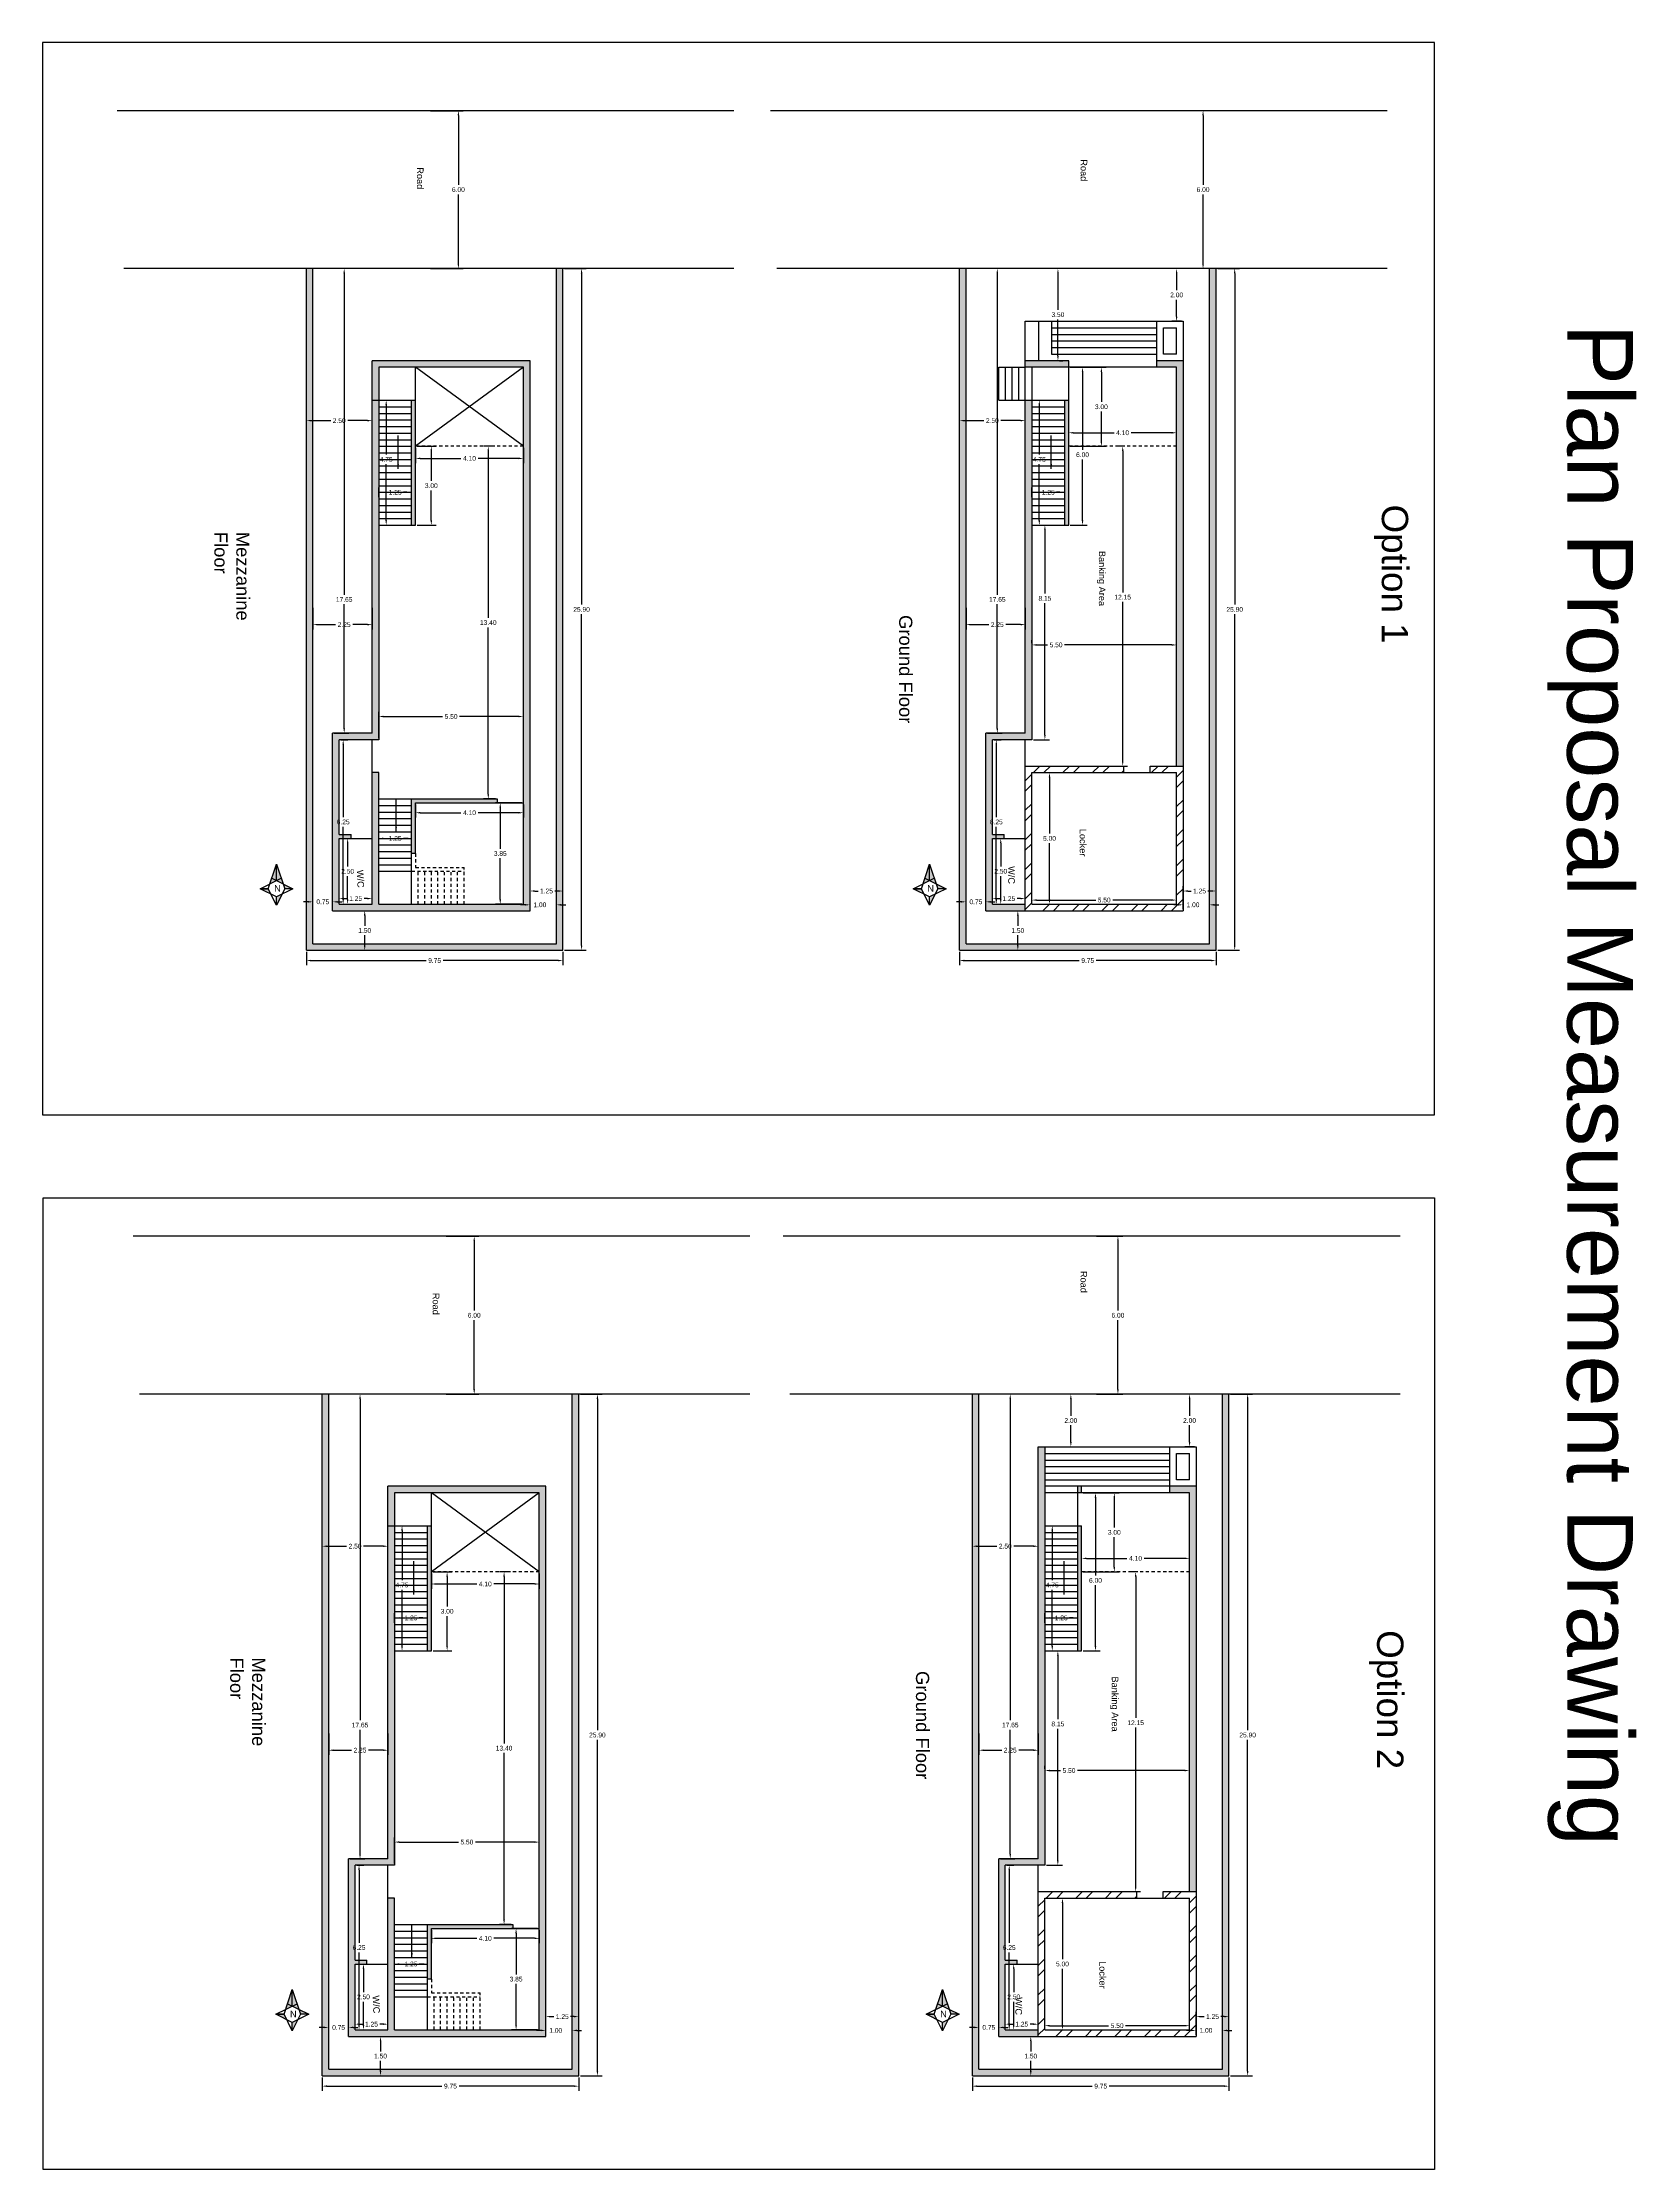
# Model space of a CAD drawing. Header units: millimetres. Extents: x 2239 to 2300, y 1619 to 1767.
# Drawn here: x 2239 to 2299.6, y 1686.2 to 1767 of the extents above; entities that cross this region are included whole.
import ezdxf

# ---------------------------------------------------------------- set-up
doc = ezdxf.new("R2010")
doc.units = ezdxf.units.MM
doc.header["$LTSCALE"] = 0.01
doc.header["$MEASUREMENT"] = 0
doc.linetypes.add('ACAD_ISO02W100', pattern=[15, 12, -3])
doc.styles.get("Standard").update_dxf_attribs({"font": 'arial.ttf'})
doc.dimstyles.get("Standard").update_dxf_attribs({"dimtxt": 0.18, "dimasz": 0.18, "dimexe": 0.18, "dimexo": 0.0625, "dimgap": 0.09, "dimtad": 0, "dimtih": 1, "dimtoh": 1, "dimzin": 0, "dimdsep": 46, "dimtxsty": 'Standard', "dimcen": 0.09, "dimadec": 0, "dimazin": 0, "dimtfac": 1, "dimtofl": 0, "dimtmove": 0, "dimatfit": 3, "dimfxl": 1, "dimtolj": 1, "dimtzin": 0, "dimarcsym": 0})

# ---------------------------------------------------------------- blocks, each defined once
blk = doc.blocks.new('*D692')
at = {"color": 0, "lineweight": -2, "transparency": 16777216}
for p, q in [((2277.98, 1758.456), (2277.407, 1758.456)), ((2277.587, 1758.276), (2277.587, 1756.888)), ((2277.587, 1755.136), (2277.587, 1756.524)), ((2277.65, 1754.956), (2277.767, 1754.956))]:
    blk.add_line(p, q, dxfattribs=at)
at = {"color": 0, "transparency": 16777216}
for points in [[(2277.557, 1758.276), (2277.617, 1758.276), (2277.587, 1758.456)], [(2277.557, 1755.136), (2277.617, 1755.136), (2277.587, 1754.956)]]:
    blk.add_solid(points, dxfattribs=at)
at = {"layer": 'Defpoints', "color": 0, "transparency": 16777216}
for p in [(2277.587, 1758.456), (2278.043, 1758.456), (2277.587, 1754.956)]:
    blk.add_point(p, dxfattribs=at)
at = {"color": 0, "transparency": 16777216, "insert": (2277.587, 1756.706), "char_height": 0.18, "attachment_point": 5}
blk.add_mtext('\\A1;3.50', dxfattribs=at)
blk = doc.blocks.new('*D693')
at = {"color": 0, "linetype": 'Continuous', "lineweight": -2, "transparency": 16777216}
for p, q in [((2273.915, 1734.396), (2273.735, 1734.396)), ((2274.095, 1734.118), (2274.095, 1734.576)), ((2274.845, 1734.118), (2274.845, 1734.576)), ((2275.025, 1734.396), (2275.205, 1734.396))]:
    blk.add_line(p, q, dxfattribs=at)
at = {"color": 0, "linetype": 'Continuous', "transparency": 16777216}
for points in [[(2273.915, 1734.426), (2273.915, 1734.366), (2274.095, 1734.396)], [(2275.025, 1734.426), (2275.025, 1734.366), (2274.845, 1734.396)]]:
    blk.add_solid(points, dxfattribs=at)
at = {"layer": 'Defpoints', "color": 0, "linetype": 'Continuous', "transparency": 16777216}
for p in [(2274.095, 1734.396), (2274.095, 1734.056), (2274.845, 1734.056)]:
    blk.add_point(p, dxfattribs=at)
at = {"color": 0, "linetype": 'Continuous', "transparency": 16777216, "insert": (2274.47, 1734.396), "char_height": 0.18, "attachment_point": 5}
blk.add_mtext('\\A1;0.75', dxfattribs=at)
blk = doc.blocks.new('*D694')
at = {"color": 0, "linetype": 'Continuous', "lineweight": -2, "transparency": 16777216}
for p, q in [((2275.358, 1734.056), (2276.243, 1734.056)), ((2276.063, 1733.876), (2276.063, 1733.488)), ((2276.063, 1732.736), (2276.063, 1733.124)), ((2275.908, 1732.556), (2276.243, 1732.556))]:
    blk.add_line(p, q, dxfattribs=at)
at = {"color": 0, "linetype": 'Continuous', "transparency": 16777216}
for points in [[(2276.033, 1733.876), (2276.093, 1733.876), (2276.063, 1734.056)], [(2276.033, 1732.736), (2276.093, 1732.736), (2276.063, 1732.556)]]:
    blk.add_solid(points, dxfattribs=at)
at = {"layer": 'Defpoints', "color": 0, "linetype": 'Continuous', "transparency": 16777216}
for p in [(2275.295, 1734.056), (2275.845, 1732.556), (2276.063, 1732.556)]:
    blk.add_point(p, dxfattribs=at)
at = {"color": 0, "linetype": 'Continuous', "transparency": 16777216, "insert": (2276.063, 1733.306), "char_height": 0.18, "attachment_point": 5}
blk.add_mtext('\\A1;1.50', dxfattribs=at)
blk = doc.blocks.new('*D695')
at = {"color": 0, "linetype": 'Continuous', "lineweight": -2, "transparency": 16777216}
for p, q in [((2282.165, 1734.282), (2281.985, 1734.282)), ((2282.345, 1734.118), (2282.345, 1734.462)), ((2283.345, 1734.118), (2283.345, 1734.462)), ((2283.525, 1734.282), (2283.705, 1734.282))]:
    blk.add_line(p, q, dxfattribs=at)
at = {"color": 0, "linetype": 'Continuous', "transparency": 16777216}
for points in [[(2282.165, 1734.312), (2282.165, 1734.252), (2282.345, 1734.282)], [(2283.525, 1734.312), (2283.525, 1734.252), (2283.345, 1734.282)]]:
    blk.add_solid(points, dxfattribs=at)
at = {"layer": 'Defpoints', "color": 0, "linetype": 'Continuous', "transparency": 16777216}
for p in [(2283.345, 1734.282), (2282.345, 1734.056), (2283.345, 1734.056)]:
    blk.add_point(p, dxfattribs=at)
at = {"color": 0, "linetype": 'Continuous', "transparency": 16777216, "insert": (2282.72, 1734.282), "char_height": 0.18, "attachment_point": 5}
blk.add_mtext('\\A1;1.00', dxfattribs=at)
blk = doc.blocks.new('*D713')
at = {"color": 0, "linetype": 'Continuous', "lineweight": -2, "transparency": 16777216}
for p, q in [((2273.845, 1732.493), (2273.845, 1731.985)), ((2274.025, 1732.165), (2278.396, 1732.165)), ((2283.415, 1732.165), (2279.045, 1732.165)), ((2283.595, 1732.493), (2283.595, 1731.985))]:
    blk.add_line(p, q, dxfattribs=at)
at = {"color": 0, "linetype": 'Continuous', "transparency": 16777216}
for points in [[(2274.025, 1732.195), (2274.025, 1732.135), (2273.845, 1732.165)], [(2283.415, 1732.195), (2283.415, 1732.135), (2283.595, 1732.165)]]:
    blk.add_solid(points, dxfattribs=at)
at = {"layer": 'Defpoints', "color": 0, "linetype": 'Continuous', "transparency": 16777216}
for p in [(2273.845, 1732.556), (2273.845, 1732.165), (2283.595, 1732.556)]:
    blk.add_point(p, dxfattribs=at)
at = {"color": 0, "linetype": 'Continuous', "transparency": 16777216, "insert": (2278.72, 1732.165), "char_height": 0.18, "attachment_point": 5}
blk.add_mtext('\\A1;9.75', dxfattribs=at)
blk = doc.blocks.new('*D726')
at = {"color": 0, "linetype": 'Continuous', "lineweight": -2, "transparency": 16777216}
for p, q in [((2283.658, 1758.456), (2284.484, 1758.456)), ((2284.304, 1758.276), (2284.304, 1745.688)), ((2284.304, 1732.736), (2284.304, 1745.324)), ((2283.658, 1732.556), (2284.484, 1732.556))]:
    blk.add_line(p, q, dxfattribs=at)
at = {"color": 0, "linetype": 'Continuous', "transparency": 16777216}
for points in [[(2284.274, 1758.276), (2284.334, 1758.276), (2284.304, 1758.456)], [(2284.274, 1732.736), (2284.334, 1732.736), (2284.304, 1732.556)]]:
    blk.add_solid(points, dxfattribs=at)
at = {"layer": 'Defpoints', "color": 0, "linetype": 'Continuous', "transparency": 16777216}
for p in [(2283.595, 1758.456), (2284.304, 1758.456), (2283.595, 1732.556)]:
    blk.add_point(p, dxfattribs=at)
at = {"color": 0, "linetype": 'Continuous', "transparency": 16777216, "insert": (2284.304, 1745.506), "char_height": 0.18, "attachment_point": 5}
blk.add_mtext('\\A1;25.90', dxfattribs=at)
blk = doc.blocks.new('*D706')
at = {"color": 0, "linetype": 'Continuous', "lineweight": -2, "transparency": 16777216}
for p, q in [((2273.845, 1752.518), (2273.845, 1752.86)), ((2276.345, 1752.518), (2276.345, 1752.86)), ((2274.025, 1752.68), (2274.77, 1752.68)), ((2276.165, 1752.68), (2275.42, 1752.68))]:
    blk.add_line(p, q, dxfattribs=at)
at = {"color": 0, "linetype": 'Continuous', "transparency": 16777216}
for points in [[(2274.025, 1752.71), (2274.025, 1752.65), (2273.845, 1752.68)], [(2276.165, 1752.71), (2276.165, 1752.65), (2276.345, 1752.68)]]:
    blk.add_solid(points, dxfattribs=at)
at = {"layer": 'Defpoints', "color": 0, "linetype": 'Continuous', "transparency": 16777216}
for p in [(2273.845, 1752.68), (2273.845, 1752.456), (2276.345, 1752.456)]:
    blk.add_point(p, dxfattribs=at)
at = {"color": 0, "linetype": 'Continuous', "transparency": 16777216, "insert": (2275.095, 1752.68), "char_height": 0.18, "attachment_point": 5}
blk.add_mtext('\\A1;2.50', dxfattribs=at)
blk = doc.blocks.new('*D707')
at = {"color": 0, "linetype": 'Continuous', "lineweight": -2, "transparency": 16777216}
for p, q in [((2276.595, 1749.768), (2276.595, 1750.136)), ((2276.775, 1749.956), (2276.904, 1749.956)), ((2277.665, 1749.956), (2277.536, 1749.956)), ((2277.845, 1749.768), (2277.845, 1750.136))]:
    blk.add_line(p, q, dxfattribs=at)
at = {"color": 0, "linetype": 'Continuous', "transparency": 16777216}
for points in [[(2276.775, 1749.986), (2276.775, 1749.926), (2276.595, 1749.956)], [(2277.665, 1749.986), (2277.665, 1749.926), (2277.845, 1749.956)]]:
    blk.add_solid(points, dxfattribs=at)
at = {"layer": 'Defpoints', "color": 0, "linetype": 'Continuous', "transparency": 16777216}
for p in [(2276.595, 1749.706), (2277.845, 1749.956), (2277.845, 1749.706)]:
    blk.add_point(p, dxfattribs=at)
at = {"color": 0, "linetype": 'Continuous', "transparency": 16777216, "insert": (2277.22, 1749.956), "char_height": 0.18, "attachment_point": 5}
blk.add_mtext('\\A1;1.25', dxfattribs=at)
blk = doc.blocks.new('*D727')
at = {"color": 0, "linetype": 'Continuous', "lineweight": -2, "transparency": 16777216}
for p, q in [((2276.408, 1753.456), (2277.06, 1753.456)), ((2276.88, 1753.276), (2276.88, 1751.387)), ((2276.88, 1748.886), (2276.88, 1751.024)), ((2276.658, 1748.706), (2277.06, 1748.706))]:
    blk.add_line(p, q, dxfattribs=at)
at = {"color": 0, "linetype": 'Continuous', "transparency": 16777216}
for points in [[(2276.85, 1753.276), (2276.91, 1753.276), (2276.88, 1753.456)], [(2276.85, 1748.886), (2276.91, 1748.886), (2276.88, 1748.706)]]:
    blk.add_solid(points, dxfattribs=at)
at = {"layer": 'Defpoints', "color": 0, "linetype": 'Continuous', "transparency": 16777216}
for p in [(2276.345, 1753.456), (2276.595, 1748.706), (2276.88, 1748.706)]:
    blk.add_point(p, dxfattribs=at)
at = {"color": 0, "linetype": 'Continuous', "transparency": 16777216, "insert": (2276.88, 1751.206), "char_height": 0.18, "attachment_point": 5}
blk.add_mtext('\\A1;4.75', dxfattribs=at)
blk = doc.blocks.new('*D708')
at = {"color": 0, "linetype": 'Continuous', "lineweight": -2, "transparency": 16777216}
for p, q in [((2280.135, 1751.706), (2279.869, 1751.706)), ((2280.049, 1751.526), (2280.049, 1746.155)), ((2280.049, 1739.736), (2280.049, 1745.791)), ((2279.801, 1739.556), (2280.229, 1739.556))]:
    blk.add_line(p, q, dxfattribs=at)
at = {"color": 0, "linetype": 'Continuous', "transparency": 16777216}
for points in [[(2280.019, 1751.526), (2280.079, 1751.526), (2280.049, 1751.706)], [(2280.019, 1739.736), (2280.079, 1739.736), (2280.049, 1739.556)]]:
    blk.add_solid(points, dxfattribs=at)
at = {"layer": 'Defpoints', "color": 0, "linetype": 'Continuous', "transparency": 16777216}
for p in [(2280.197, 1751.706), (2279.738, 1739.556), (2280.049, 1739.556)]:
    blk.add_point(p, dxfattribs=at)
at = {"color": 0, "linetype": 'Continuous', "transparency": 16777216, "insert": (2280.049, 1745.973), "char_height": 0.18, "attachment_point": 5}
blk.add_mtext('\\A1;12.15', dxfattribs=at)
blk = doc.blocks.new('*D709')
at = {"color": 0, "linetype": 'Continuous', "lineweight": -2, "transparency": 16777216}
for p, q in [((2275.796, 1758.456), (2275.103, 1758.456)), ((2275.283, 1758.276), (2275.283, 1746.066)), ((2275.283, 1740.986), (2275.283, 1745.702)), ((2274.908, 1740.806), (2275.463, 1740.806))]:
    blk.add_line(p, q, dxfattribs=at)
at = {"color": 0, "linetype": 'Continuous', "transparency": 16777216}
for points in [[(2275.253, 1758.276), (2275.313, 1758.276), (2275.283, 1758.456)], [(2275.253, 1740.986), (2275.313, 1740.986), (2275.283, 1740.806)]]:
    blk.add_solid(points, dxfattribs=at)
at = {"layer": 'Defpoints', "color": 0, "linetype": 'Continuous', "transparency": 16777216}
for p in [(2275.283, 1758.456), (2275.858, 1758.456), (2274.845, 1740.806)]:
    blk.add_point(p, dxfattribs=at)
at = {"color": 0, "linetype": 'Continuous', "transparency": 16777216, "insert": (2275.283, 1745.884), "char_height": 0.18, "attachment_point": 5}
blk.add_mtext('\\A1;17.65', dxfattribs=at)
blk = doc.blocks.new('*D710')
at = {"color": 0, "linetype": 'Continuous', "lineweight": -2, "transparency": 16777216}
for p, q in [((2276.595, 1744.22), (2276.595, 1744.337)), ((2276.775, 1744.157), (2277.192, 1744.157)), ((2281.915, 1744.157), (2277.839, 1744.157)), ((2282.095, 1744.22), (2282.095, 1744.337))]:
    blk.add_line(p, q, dxfattribs=at)
at = {"color": 0, "linetype": 'Continuous', "transparency": 16777216}
for points in [[(2276.775, 1744.187), (2276.775, 1744.127), (2276.595, 1744.157)], [(2281.915, 1744.187), (2281.915, 1744.127), (2282.095, 1744.157)]]:
    blk.add_solid(points, dxfattribs=at)
at = {"layer": 'Defpoints', "color": 0, "linetype": 'Continuous', "transparency": 16777216}
for p in [(2276.595, 1744.157), (2276.595, 1744.157), (2282.095, 1744.157)]:
    blk.add_point(p, dxfattribs=at)
at = {"color": 0, "linetype": 'Continuous', "transparency": 16777216, "insert": (2277.516, 1744.157), "char_height": 0.18, "attachment_point": 5}
blk.add_mtext('\\A1;5.50', dxfattribs=at)
blk = doc.blocks.new('*D728')
at = {"color": 0, "linetype": 'Continuous', "lineweight": -2, "transparency": 16777216}
for p, q in [((2275.095, 1734.368), (2275.095, 1734.699)), ((2275.275, 1734.519), (2275.404, 1734.519)), ((2276.165, 1734.519), (2276.036, 1734.519)), ((2276.345, 1734.368), (2276.345, 1734.699))]:
    blk.add_line(p, q, dxfattribs=at)
at = {"color": 0, "linetype": 'Continuous', "transparency": 16777216}
for points in [[(2275.275, 1734.549), (2275.275, 1734.489), (2275.095, 1734.519)], [(2276.165, 1734.549), (2276.165, 1734.489), (2276.345, 1734.519)]]:
    blk.add_solid(points, dxfattribs=at)
at = {"layer": 'Defpoints', "color": 0, "linetype": 'Continuous', "transparency": 16777216}
for p in [(2275.095, 1734.519), (2275.095, 1734.306), (2276.345, 1734.306)]:
    blk.add_point(p, dxfattribs=at)
at = {"color": 0, "linetype": 'Continuous', "transparency": 16777216, "insert": (2275.72, 1734.519), "char_height": 0.18, "attachment_point": 5}
blk.add_mtext('\\A1;1.25', dxfattribs=at)
blk = doc.blocks.new('*D711')
at = {"color": 0, "linetype": 'Continuous', "lineweight": -2, "transparency": 16777216}
for p, q in [((2275.158, 1740.556), (2275.425, 1740.556)), ((2275.245, 1740.376), (2275.245, 1737.613)), ((2275.245, 1734.486), (2275.245, 1737.249)), ((2275.158, 1734.306), (2275.425, 1734.306))]:
    blk.add_line(p, q, dxfattribs=at)
at = {"color": 0, "linetype": 'Continuous', "transparency": 16777216}
for points in [[(2275.215, 1740.376), (2275.275, 1740.376), (2275.245, 1740.556)], [(2275.215, 1734.486), (2275.275, 1734.486), (2275.245, 1734.306)]]:
    blk.add_solid(points, dxfattribs=at)
at = {"layer": 'Defpoints', "color": 0, "linetype": 'Continuous', "transparency": 16777216}
for p in [(2275.095, 1740.556), (2275.245, 1740.556), (2275.095, 1734.306)]:
    blk.add_point(p, dxfattribs=at)
at = {"color": 0, "linetype": 'Continuous', "transparency": 16777216, "insert": (2275.245, 1737.431), "char_height": 0.18, "attachment_point": 5}
blk.add_mtext('\\A1;6.25', dxfattribs=at)
blk = doc.blocks.new('*D712')
at = {"color": 0, "lineweight": -2, "transparency": 16777216}
for p, q in [((2276.658, 1748.706), (2277.272, 1748.706)), ((2277.092, 1748.526), (2277.092, 1746.109)), ((2277.092, 1740.736), (2277.092, 1745.745)), ((2276.658, 1740.556), (2277.272, 1740.556))]:
    blk.add_line(p, q, dxfattribs=at)
at = {"color": 0, "transparency": 16777216}
for points in [[(2277.062, 1748.526), (2277.122, 1748.526), (2277.092, 1748.706)], [(2277.062, 1740.736), (2277.122, 1740.736), (2277.092, 1740.556)]]:
    blk.add_solid(points, dxfattribs=at)
at = {"layer": 'Defpoints', "color": 0, "transparency": 16777216}
for p in [(2276.595, 1748.706), (2277.092, 1748.706), (2276.595, 1740.556)]:
    blk.add_point(p, dxfattribs=at)
at = {"color": 0, "transparency": 16777216, "insert": (2277.092, 1745.927), "char_height": 0.18, "attachment_point": 5}
blk.add_mtext('\\A1;8.15', dxfattribs=at)
blk = doc.blocks.new('*D729')
at = {"color": 0, "lineweight": -2, "transparency": 16777216}
for p, q in [((2282.345, 1734.118), (2282.345, 1734.987)), ((2282.525, 1734.807), (2282.654, 1734.807)), ((2283.415, 1734.807), (2283.286, 1734.807)), ((2283.595, 1734.118), (2283.595, 1734.987))]:
    blk.add_line(p, q, dxfattribs=at)
at = {"color": 0, "transparency": 16777216}
for points in [[(2282.525, 1734.837), (2282.525, 1734.777), (2282.345, 1734.807)], [(2283.415, 1734.837), (2283.415, 1734.777), (2283.595, 1734.807)]]:
    blk.add_solid(points, dxfattribs=at)
at = {"layer": 'Defpoints', "color": 0, "transparency": 16777216}
for p in [(2283.595, 1734.807), (2282.345, 1734.056), (2283.595, 1734.056)]:
    blk.add_point(p, dxfattribs=at)
at = {"color": 0, "transparency": 16777216, "insert": (2282.97, 1734.807), "char_height": 0.18, "attachment_point": 5}
blk.add_mtext('\\A1;1.25', dxfattribs=at)
blk = doc.blocks.new('*D730')
at = {"color": 0, "lineweight": -2, "transparency": 16777216}
for p, q in [((2276.658, 1739.306), (2277.447, 1739.306)), ((2277.267, 1739.126), (2277.267, 1736.988)), ((2277.267, 1734.486), (2277.267, 1736.624)), ((2276.658, 1734.306), (2277.447, 1734.306))]:
    blk.add_line(p, q, dxfattribs=at)
at = {"color": 0, "transparency": 16777216}
for points in [[(2277.237, 1739.126), (2277.297, 1739.126), (2277.267, 1739.306)], [(2277.237, 1734.486), (2277.297, 1734.486), (2277.267, 1734.306)]]:
    blk.add_solid(points, dxfattribs=at)
at = {"layer": 'Defpoints', "color": 0, "transparency": 16777216}
for p in [(2276.595, 1739.306), (2276.595, 1734.306), (2277.267, 1734.306)]:
    blk.add_point(p, dxfattribs=at)
at = {"color": 0, "transparency": 16777216, "insert": (2277.267, 1736.806), "char_height": 0.18, "attachment_point": 5}
blk.add_mtext('\\A1;5.00', dxfattribs=at)
blk = doc.blocks.new('*D731')
at = {"color": 0, "lineweight": -2, "transparency": 16777216}
for p, q in [((2276.595, 1734.368), (2276.595, 1734.643)), ((2276.775, 1734.463), (2279.022, 1734.463)), ((2281.915, 1734.463), (2279.669, 1734.463)), ((2282.095, 1734.368), (2282.095, 1734.643))]:
    blk.add_line(p, q, dxfattribs=at)
at = {"color": 0, "transparency": 16777216}
for points in [[(2276.775, 1734.493), (2276.775, 1734.433), (2276.595, 1734.463)], [(2281.915, 1734.493), (2281.915, 1734.433), (2282.095, 1734.463)]]:
    blk.add_solid(points, dxfattribs=at)
at = {"layer": 'Defpoints', "color": 0, "transparency": 16777216}
for p in [(2276.595, 1734.306), (2282.095, 1734.463), (2282.095, 1734.306)]:
    blk.add_point(p, dxfattribs=at)
at = {"color": 0, "transparency": 16777216, "insert": (2279.345, 1734.463), "char_height": 0.18, "attachment_point": 5}
blk.add_mtext('\\A1;5.50', dxfattribs=at)
blk = doc.blocks.new('*D732')
at = {"color": 0, "lineweight": -2, "transparency": 16777216}
for p, q in [((2274.095, 1745.568), (2274.095, 1744.749)), ((2274.275, 1744.929), (2274.957, 1744.929)), ((2276.165, 1744.929), (2275.609, 1744.929)), ((2276.345, 1745.568), (2276.345, 1744.749))]:
    blk.add_line(p, q, dxfattribs=at)
at = {"color": 0, "transparency": 16777216}
for points in [[(2274.275, 1744.959), (2274.275, 1744.899), (2274.095, 1744.929)], [(2276.165, 1744.959), (2276.165, 1744.899), (2276.345, 1744.929)]]:
    blk.add_solid(points, dxfattribs=at)
at = {"layer": 'Defpoints', "color": 0, "transparency": 16777216}
for p in [(2274.095, 1745.631), (2276.345, 1745.631), (2276.345, 1744.929)]:
    blk.add_point(p, dxfattribs=at)
at = {"color": 0, "transparency": 16777216, "insert": (2275.283, 1744.929), "char_height": 0.18, "attachment_point": 5}
blk.add_mtext('\\A1;2.25', dxfattribs=at)
blk = doc.blocks.new('*D733')
at = {"color": 0, "lineweight": -2, "transparency": 16777216}
for p, q in [((2275.158, 1736.806), (2275.594, 1736.806)), ((2275.414, 1736.626), (2275.414, 1735.738)), ((2275.414, 1734.486), (2275.414, 1735.374)), ((2275.158, 1734.306), (2275.594, 1734.306))]:
    blk.add_line(p, q, dxfattribs=at)
at = {"color": 0, "transparency": 16777216}
for points in [[(2275.384, 1736.626), (2275.444, 1736.626), (2275.414, 1736.806)], [(2275.384, 1734.486), (2275.444, 1734.486), (2275.414, 1734.306)]]:
    blk.add_solid(points, dxfattribs=at)
at = {"layer": 'Defpoints', "color": 0, "transparency": 16777216}
for p in [(2275.095, 1736.806), (2275.095, 1734.306), (2275.414, 1734.306)]:
    blk.add_point(p, dxfattribs=at)
at = {"color": 0, "transparency": 16777216, "insert": (2275.414, 1735.556), "char_height": 0.18, "attachment_point": 5}
blk.add_mtext('\\A1;2.50', dxfattribs=at)
blk = doc.blocks.new('*D734')
at = {"color": 0, "lineweight": -2, "transparency": 16777216}
for p, q in [((2278.058, 1754.706), (2278.702, 1754.706)), ((2278.522, 1754.526), (2278.522, 1751.564)), ((2278.522, 1748.886), (2278.522, 1751.2)), ((2278.058, 1748.706), (2278.702, 1748.706))]:
    blk.add_line(p, q, dxfattribs=at)
at = {"color": 0, "transparency": 16777216}
for points in [[(2278.492, 1754.526), (2278.552, 1754.526), (2278.522, 1754.706)], [(2278.492, 1748.886), (2278.552, 1748.886), (2278.522, 1748.706)]]:
    blk.add_solid(points, dxfattribs=at)
at = {"layer": 'Defpoints', "color": 0, "transparency": 16777216}
for p in [(2277.995, 1754.706), (2278.522, 1754.706), (2277.995, 1748.706)]:
    blk.add_point(p, dxfattribs=at)
at = {"color": 0, "transparency": 16777216, "insert": (2278.522, 1751.382), "char_height": 0.18, "attachment_point": 5}
blk.add_mtext('\\A1;6.00', dxfattribs=at)
blk = doc.blocks.new('*D735')
at = {"color": 0, "lineweight": -2, "transparency": 16777216}
for p, q in [((2278.058, 1754.706), (2279.418, 1754.706)), ((2279.238, 1754.526), (2279.238, 1753.388)), ((2279.238, 1751.886), (2279.238, 1753.024)), ((2278.058, 1751.706), (2279.418, 1751.706))]:
    blk.add_line(p, q, dxfattribs=at)
at = {"color": 0, "transparency": 16777216}
for points in [[(2279.208, 1754.526), (2279.268, 1754.526), (2279.238, 1754.706)], [(2279.208, 1751.886), (2279.268, 1751.886), (2279.238, 1751.706)]]:
    blk.add_solid(points, dxfattribs=at)
at = {"layer": 'Defpoints', "color": 0, "transparency": 16777216}
for p in [(2277.995, 1754.706), (2279.238, 1754.706), (2277.995, 1751.706)]:
    blk.add_point(p, dxfattribs=at)
at = {"color": 0, "transparency": 16777216, "insert": (2279.238, 1753.206), "char_height": 0.18, "attachment_point": 5}
blk.add_mtext('\\A1;3.00', dxfattribs=at)
blk = doc.blocks.new('*D736')
at = {"color": 0, "lineweight": -2, "transparency": 16777216}
for p, q in [((2277.995, 1751.768), (2277.995, 1752.398)), ((2278.175, 1752.218), (2279.718, 1752.218)), ((2281.915, 1752.218), (2280.372, 1752.218)), ((2282.095, 1751.768), (2282.095, 1752.398))]:
    blk.add_line(p, q, dxfattribs=at)
at = {"color": 0, "transparency": 16777216}
for points in [[(2278.175, 1752.248), (2278.175, 1752.188), (2277.995, 1752.218)], [(2281.915, 1752.248), (2281.915, 1752.188), (2282.095, 1752.218)]]:
    blk.add_solid(points, dxfattribs=at)
at = {"layer": 'Defpoints', "color": 0, "transparency": 16777216}
for p in [(2282.095, 1752.218), (2277.995, 1751.706), (2282.095, 1751.706)]:
    blk.add_point(p, dxfattribs=at)
at = {"color": 0, "transparency": 16777216, "insert": (2280.045, 1752.218), "char_height": 0.18, "attachment_point": 5}
blk.add_mtext('\\A1;4.10', dxfattribs=at)
blk = doc.blocks.new('*D737')
at = {"color": 0, "lineweight": -2, "transparency": 16777216}
for p, q in [((2282.283, 1758.456), (2281.917, 1758.456)), ((2282.097, 1758.276), (2282.097, 1757.638)), ((2282.097, 1756.636), (2282.097, 1757.274)), ((2282.283, 1756.456), (2281.917, 1756.456))]:
    blk.add_line(p, q, dxfattribs=at)
at = {"color": 0, "transparency": 16777216}
for points in [[(2282.067, 1758.276), (2282.127, 1758.276), (2282.097, 1758.456)], [(2282.067, 1756.636), (2282.127, 1756.636), (2282.097, 1756.456)]]:
    blk.add_solid(points, dxfattribs=at)
at = {"layer": 'Defpoints', "color": 0, "transparency": 16777216}
for p in [(2282.097, 1758.456), (2282.345, 1758.456), (2282.345, 1756.456)]:
    blk.add_point(p, dxfattribs=at)
at = {"color": 0, "transparency": 16777216, "insert": (2282.097, 1757.456), "char_height": 0.18, "attachment_point": 5}
blk.add_mtext('\\A1;2.00', dxfattribs=at)
blk = doc.blocks.new('*D738')
at = {"color": 0, "lineweight": -2, "transparency": 16777216}
for p, q in [((2283.533, 1764.456), (2282.922, 1764.456)), ((2283.102, 1764.276), (2283.102, 1761.638)), ((2283.102, 1758.636), (2283.102, 1761.274)), ((2283.533, 1758.456), (2282.922, 1758.456))]:
    blk.add_line(p, q, dxfattribs=at)
at = {"color": 0, "transparency": 16777216}
for points in [[(2283.072, 1764.276), (2283.132, 1764.276), (2283.102, 1764.456)], [(2283.072, 1758.636), (2283.132, 1758.636), (2283.102, 1758.456)]]:
    blk.add_solid(points, dxfattribs=at)
at = {"layer": 'Defpoints', "color": 0, "transparency": 16777216}
for p in [(2283.102, 1764.456), (2283.595, 1764.456), (2283.595, 1758.456)]:
    blk.add_point(p, dxfattribs=at)
at = {"color": 0, "transparency": 16777216, "insert": (2283.102, 1761.456), "char_height": 0.18, "attachment_point": 5}
blk.add_mtext('\\A1;6.00', dxfattribs=at)
blk = doc.blocks.new('*D796')
at = {"color": 0, "lineweight": -2, "transparency": 16777216}
for p, q in [((2278.472, 1715.688), (2277.899, 1715.688)), ((2278.079, 1715.508), (2278.079, 1714.87)), ((2278.079, 1713.868), (2278.079, 1714.506)), ((2278.141, 1713.688), (2278.259, 1713.688))]:
    blk.add_line(p, q, dxfattribs=at)
at = {"color": 0, "transparency": 16777216}
for points in [[(2278.049, 1715.508), (2278.109, 1715.508), (2278.079, 1715.688)], [(2278.049, 1713.868), (2278.109, 1713.868), (2278.079, 1713.688)]]:
    blk.add_solid(points, dxfattribs=at)
at = {"layer": 'Defpoints', "color": 0, "transparency": 16777216}
for p in [(2278.079, 1715.688), (2278.534, 1715.688), (2278.079, 1713.688)]:
    blk.add_point(p, dxfattribs=at)
at = {"color": 0, "transparency": 16777216, "insert": (2278.079, 1714.688), "char_height": 0.18, "attachment_point": 5}
blk.add_mtext('\\A1;2.00', dxfattribs=at)
blk = doc.blocks.new('*D797')
at = {"color": 0, "linetype": 'Continuous', "lineweight": -2, "transparency": 16777216}
for p, q in [((2274.407, 1691.628), (2274.227, 1691.628)), ((2274.587, 1691.351), (2274.587, 1691.808)), ((2275.337, 1691.351), (2275.337, 1691.808)), ((2275.517, 1691.628), (2275.697, 1691.628))]:
    blk.add_line(p, q, dxfattribs=at)
at = {"color": 0, "linetype": 'Continuous', "transparency": 16777216}
for points in [[(2274.407, 1691.658), (2274.407, 1691.598), (2274.587, 1691.628)], [(2275.517, 1691.658), (2275.517, 1691.598), (2275.337, 1691.628)]]:
    blk.add_solid(points, dxfattribs=at)
at = {"layer": 'Defpoints', "color": 0, "linetype": 'Continuous', "transparency": 16777216}
for p in [(2274.587, 1691.628), (2274.587, 1691.288), (2275.337, 1691.288)]:
    blk.add_point(p, dxfattribs=at)
at = {"color": 0, "linetype": 'Continuous', "transparency": 16777216, "insert": (2274.962, 1691.628), "char_height": 0.18, "attachment_point": 5}
blk.add_mtext('\\A1;0.75', dxfattribs=at)
blk = doc.blocks.new('*D798')
at = {"color": 0, "linetype": 'Continuous', "lineweight": -2, "transparency": 16777216}
for p, q in [((2275.849, 1691.288), (2276.735, 1691.288)), ((2276.555, 1691.108), (2276.555, 1690.72)), ((2276.555, 1689.968), (2276.555, 1690.356)), ((2276.399, 1689.788), (2276.735, 1689.788))]:
    blk.add_line(p, q, dxfattribs=at)
at = {"color": 0, "linetype": 'Continuous', "transparency": 16777216}
for points in [[(2276.525, 1691.108), (2276.585, 1691.108), (2276.555, 1691.288)], [(2276.525, 1689.968), (2276.585, 1689.968), (2276.555, 1689.788)]]:
    blk.add_solid(points, dxfattribs=at)
at = {"layer": 'Defpoints', "color": 0, "linetype": 'Continuous', "transparency": 16777216}
for p in [(2275.787, 1691.288), (2276.337, 1689.788), (2276.555, 1689.788)]:
    blk.add_point(p, dxfattribs=at)
at = {"color": 0, "linetype": 'Continuous', "transparency": 16777216, "insert": (2276.555, 1690.538), "char_height": 0.18, "attachment_point": 5}
blk.add_mtext('\\A1;1.50', dxfattribs=at)
blk = doc.blocks.new('*D799')
at = {"color": 0, "linetype": 'Continuous', "lineweight": -2, "transparency": 16777216}
for p, q in [((2282.657, 1691.514), (2282.477, 1691.514)), ((2282.837, 1691.351), (2282.837, 1691.694)), ((2283.837, 1691.351), (2283.837, 1691.694)), ((2284.017, 1691.514), (2284.197, 1691.514))]:
    blk.add_line(p, q, dxfattribs=at)
at = {"color": 0, "linetype": 'Continuous', "transparency": 16777216}
for points in [[(2282.657, 1691.544), (2282.657, 1691.484), (2282.837, 1691.514)], [(2284.017, 1691.544), (2284.017, 1691.484), (2283.837, 1691.514)]]:
    blk.add_solid(points, dxfattribs=at)
at = {"layer": 'Defpoints', "color": 0, "linetype": 'Continuous', "transparency": 16777216}
for p in [(2283.837, 1691.514), (2282.837, 1691.288), (2283.837, 1691.288)]:
    blk.add_point(p, dxfattribs=at)
at = {"color": 0, "linetype": 'Continuous', "transparency": 16777216, "insert": (2283.212, 1691.514), "char_height": 0.18, "attachment_point": 5}
blk.add_mtext('\\A1;1.00', dxfattribs=at)
blk = doc.blocks.new('*D823')
at = {"color": 0, "linetype": 'Continuous', "lineweight": -2, "transparency": 16777216}
for p, q in [((2274.337, 1689.726), (2274.337, 1689.217)), ((2274.517, 1689.397), (2278.887, 1689.397)), ((2283.907, 1689.397), (2279.536, 1689.397)), ((2284.087, 1689.726), (2284.087, 1689.217))]:
    blk.add_line(p, q, dxfattribs=at)
at = {"color": 0, "linetype": 'Continuous', "transparency": 16777216}
for points in [[(2274.517, 1689.427), (2274.517, 1689.367), (2274.337, 1689.397)], [(2283.907, 1689.427), (2283.907, 1689.367), (2284.087, 1689.397)]]:
    blk.add_solid(points, dxfattribs=at)
at = {"layer": 'Defpoints', "color": 0, "linetype": 'Continuous', "transparency": 16777216}
for p in [(2274.337, 1689.788), (2274.337, 1689.397), (2284.087, 1689.788)]:
    blk.add_point(p, dxfattribs=at)
at = {"color": 0, "linetype": 'Continuous', "transparency": 16777216, "insert": (2279.212, 1689.397), "char_height": 0.18, "attachment_point": 5}
blk.add_mtext('\\A1;9.75', dxfattribs=at)
blk = doc.blocks.new('*D824')
at = {"color": 0, "linetype": 'Continuous', "lineweight": -2, "transparency": 16777216}
for p, q in [((2284.149, 1715.688), (2284.976, 1715.688)), ((2284.796, 1715.508), (2284.796, 1702.92)), ((2284.796, 1689.968), (2284.796, 1702.556)), ((2284.149, 1689.788), (2284.976, 1689.788))]:
    blk.add_line(p, q, dxfattribs=at)
at = {"color": 0, "linetype": 'Continuous', "transparency": 16777216}
for points in [[(2284.766, 1715.508), (2284.826, 1715.508), (2284.796, 1715.688)], [(2284.766, 1689.968), (2284.826, 1689.968), (2284.796, 1689.788)]]:
    blk.add_solid(points, dxfattribs=at)
at = {"layer": 'Defpoints', "color": 0, "linetype": 'Continuous', "transparency": 16777216}
for p in [(2284.087, 1715.688), (2284.796, 1715.688), (2284.087, 1689.788)]:
    blk.add_point(p, dxfattribs=at)
at = {"color": 0, "linetype": 'Continuous', "transparency": 16777216, "insert": (2284.796, 1702.738), "char_height": 0.18, "attachment_point": 5}
blk.add_mtext('\\A1;25.90', dxfattribs=at)
blk = doc.blocks.new('*D800')
at = {"color": 0, "linetype": 'Continuous', "lineweight": -2, "transparency": 16777216}
for p, q in [((2274.337, 1709.751), (2274.337, 1710.092)), ((2276.837, 1709.751), (2276.837, 1710.092)), ((2274.517, 1709.912), (2275.262, 1709.912)), ((2276.657, 1709.912), (2275.912, 1709.912))]:
    blk.add_line(p, q, dxfattribs=at)
at = {"color": 0, "linetype": 'Continuous', "transparency": 16777216}
for points in [[(2274.517, 1709.942), (2274.517, 1709.882), (2274.337, 1709.912)], [(2276.657, 1709.942), (2276.657, 1709.882), (2276.837, 1709.912)]]:
    blk.add_solid(points, dxfattribs=at)
at = {"layer": 'Defpoints', "color": 0, "linetype": 'Continuous', "transparency": 16777216}
for p in [(2274.337, 1709.912), (2274.337, 1709.688), (2276.837, 1709.688)]:
    blk.add_point(p, dxfattribs=at)
at = {"color": 0, "linetype": 'Continuous', "transparency": 16777216, "insert": (2275.587, 1709.912), "char_height": 0.18, "attachment_point": 5}
blk.add_mtext('\\A1;2.50', dxfattribs=at)
blk = doc.blocks.new('*D801')
at = {"color": 0, "linetype": 'Continuous', "lineweight": -2, "transparency": 16777216}
for p, q in [((2277.087, 1707.001), (2277.087, 1707.368)), ((2277.267, 1707.188), (2277.396, 1707.188)), ((2278.157, 1707.188), (2278.028, 1707.188)), ((2278.337, 1707.001), (2278.337, 1707.368))]:
    blk.add_line(p, q, dxfattribs=at)
at = {"color": 0, "linetype": 'Continuous', "transparency": 16777216}
for points in [[(2277.267, 1707.218), (2277.267, 1707.158), (2277.087, 1707.188)], [(2278.157, 1707.218), (2278.157, 1707.158), (2278.337, 1707.188)]]:
    blk.add_solid(points, dxfattribs=at)
at = {"layer": 'Defpoints', "color": 0, "linetype": 'Continuous', "transparency": 16777216}
for p in [(2277.087, 1706.938), (2278.337, 1707.188), (2278.337, 1706.938)]:
    blk.add_point(p, dxfattribs=at)
at = {"color": 0, "linetype": 'Continuous', "transparency": 16777216, "insert": (2277.712, 1707.188), "char_height": 0.18, "attachment_point": 5}
blk.add_mtext('\\A1;1.25', dxfattribs=at)
blk = doc.blocks.new('*D825')
at = {"color": 0, "linetype": 'Continuous', "lineweight": -2, "transparency": 16777216}
for p, q in [((2277.149, 1710.688), (2277.552, 1710.688)), ((2277.372, 1710.508), (2277.372, 1708.62)), ((2277.372, 1706.118), (2277.372, 1708.257)), ((2277.149, 1705.938), (2277.552, 1705.938))]:
    blk.add_line(p, q, dxfattribs=at)
at = {"color": 0, "linetype": 'Continuous', "transparency": 16777216}
for points in [[(2277.342, 1710.508), (2277.402, 1710.508), (2277.372, 1710.688)], [(2277.342, 1706.118), (2277.402, 1706.118), (2277.372, 1705.938)]]:
    blk.add_solid(points, dxfattribs=at)
at = {"layer": 'Defpoints', "color": 0, "linetype": 'Continuous', "transparency": 16777216}
for p in [(2277.087, 1710.688), (2277.087, 1705.938), (2277.372, 1705.938)]:
    blk.add_point(p, dxfattribs=at)
at = {"color": 0, "linetype": 'Continuous', "transparency": 16777216, "insert": (2277.372, 1708.438), "char_height": 0.18, "attachment_point": 5}
blk.add_mtext('\\A1;4.75', dxfattribs=at)
blk = doc.blocks.new('*D802')
at = {"color": 0, "linetype": 'Continuous', "lineweight": -2, "transparency": 16777216}
for p, q in [((2280.626, 1708.938), (2280.361, 1708.938)), ((2280.541, 1708.758), (2280.541, 1703.387)), ((2280.541, 1696.968), (2280.541, 1703.023)), ((2280.292, 1696.788), (2280.721, 1696.788))]:
    blk.add_line(p, q, dxfattribs=at)
at = {"color": 0, "linetype": 'Continuous', "transparency": 16777216}
for points in [[(2280.511, 1708.758), (2280.571, 1708.758), (2280.541, 1708.938)], [(2280.511, 1696.968), (2280.571, 1696.968), (2280.541, 1696.788)]]:
    blk.add_solid(points, dxfattribs=at)
at = {"layer": 'Defpoints', "color": 0, "linetype": 'Continuous', "transparency": 16777216}
for p in [(2280.689, 1708.938), (2280.23, 1696.788), (2280.541, 1696.788)]:
    blk.add_point(p, dxfattribs=at)
at = {"color": 0, "linetype": 'Continuous', "transparency": 16777216, "insert": (2280.541, 1703.205), "char_height": 0.18, "attachment_point": 5}
blk.add_mtext('\\A1;12.15', dxfattribs=at)
blk = doc.blocks.new('*D803')
at = {"color": 0, "linetype": 'Continuous', "lineweight": -2, "transparency": 16777216}
for p, q in [((2276.287, 1715.688), (2275.595, 1715.688)), ((2275.775, 1715.508), (2275.775, 1703.298)), ((2275.775, 1698.218), (2275.775, 1702.935)), ((2275.399, 1698.038), (2275.955, 1698.038))]:
    blk.add_line(p, q, dxfattribs=at)
at = {"color": 0, "linetype": 'Continuous', "transparency": 16777216}
for points in [[(2275.745, 1715.508), (2275.805, 1715.508), (2275.775, 1715.688)], [(2275.745, 1698.218), (2275.805, 1698.218), (2275.775, 1698.038)]]:
    blk.add_solid(points, dxfattribs=at)
at = {"layer": 'Defpoints', "color": 0, "linetype": 'Continuous', "transparency": 16777216}
for p in [(2275.775, 1715.688), (2276.35, 1715.688), (2275.337, 1698.038)]:
    blk.add_point(p, dxfattribs=at)
at = {"color": 0, "linetype": 'Continuous', "transparency": 16777216, "insert": (2275.775, 1703.117), "char_height": 0.18, "attachment_point": 5}
blk.add_mtext('\\A1;17.65', dxfattribs=at)
blk = doc.blocks.new('*D804')
at = {"color": 0, "linetype": 'Continuous', "lineweight": -2, "transparency": 16777216}
for p, q in [((2277.087, 1701.452), (2277.087, 1701.569)), ((2277.267, 1701.389), (2277.684, 1701.389)), ((2282.407, 1701.389), (2278.331, 1701.389)), ((2282.587, 1701.452), (2282.587, 1701.569))]:
    blk.add_line(p, q, dxfattribs=at)
at = {"color": 0, "linetype": 'Continuous', "transparency": 16777216}
for points in [[(2277.267, 1701.419), (2277.267, 1701.359), (2277.087, 1701.389)], [(2282.407, 1701.419), (2282.407, 1701.359), (2282.587, 1701.389)]]:
    blk.add_solid(points, dxfattribs=at)
at = {"layer": 'Defpoints', "color": 0, "linetype": 'Continuous', "transparency": 16777216}
for p in [(2277.087, 1701.389), (2277.087, 1701.389), (2282.587, 1701.389)]:
    blk.add_point(p, dxfattribs=at)
at = {"color": 0, "linetype": 'Continuous', "transparency": 16777216, "insert": (2278.008, 1701.389), "char_height": 0.18, "attachment_point": 5}
blk.add_mtext('\\A1;5.50', dxfattribs=at)
blk = doc.blocks.new('*D826')
at = {"color": 0, "linetype": 'Continuous', "lineweight": -2, "transparency": 16777216}
for p, q in [((2275.587, 1691.601), (2275.587, 1691.932)), ((2275.767, 1691.752), (2275.896, 1691.752)), ((2276.657, 1691.752), (2276.528, 1691.752)), ((2276.837, 1691.601), (2276.837, 1691.932))]:
    blk.add_line(p, q, dxfattribs=at)
at = {"color": 0, "linetype": 'Continuous', "transparency": 16777216}
for points in [[(2275.767, 1691.782), (2275.767, 1691.722), (2275.587, 1691.752)], [(2276.657, 1691.782), (2276.657, 1691.722), (2276.837, 1691.752)]]:
    blk.add_solid(points, dxfattribs=at)
at = {"layer": 'Defpoints', "color": 0, "linetype": 'Continuous', "transparency": 16777216}
for p in [(2275.587, 1691.752), (2275.587, 1691.538), (2276.837, 1691.538)]:
    blk.add_point(p, dxfattribs=at)
at = {"color": 0, "linetype": 'Continuous', "transparency": 16777216, "insert": (2276.212, 1691.752), "char_height": 0.18, "attachment_point": 5}
blk.add_mtext('\\A1;1.25', dxfattribs=at)
blk = doc.blocks.new('*D827')
at = {"color": 0, "linetype": 'Continuous', "lineweight": -2, "transparency": 16777216}
for p, q in [((2275.649, 1697.788), (2275.917, 1697.788)), ((2275.737, 1697.608), (2275.737, 1694.845)), ((2275.737, 1691.718), (2275.737, 1694.481)), ((2275.649, 1691.538), (2275.917, 1691.538))]:
    blk.add_line(p, q, dxfattribs=at)
at = {"color": 0, "linetype": 'Continuous', "transparency": 16777216}
for points in [[(2275.707, 1697.608), (2275.767, 1697.608), (2275.737, 1697.788)], [(2275.707, 1691.718), (2275.767, 1691.718), (2275.737, 1691.538)]]:
    blk.add_solid(points, dxfattribs=at)
at = {"layer": 'Defpoints', "color": 0, "linetype": 'Continuous', "transparency": 16777216}
for p in [(2275.587, 1697.788), (2275.737, 1697.788), (2275.587, 1691.538)]:
    blk.add_point(p, dxfattribs=at)
at = {"color": 0, "linetype": 'Continuous', "transparency": 16777216, "insert": (2275.737, 1694.663), "char_height": 0.18, "attachment_point": 5}
blk.add_mtext('\\A1;6.25', dxfattribs=at)
blk = doc.blocks.new('*D805')
at = {"color": 0, "lineweight": -2, "transparency": 16777216}
for p, q in [((2277.149, 1705.938), (2277.764, 1705.938)), ((2277.584, 1705.758), (2277.584, 1703.341)), ((2277.584, 1697.968), (2277.584, 1702.977)), ((2277.149, 1697.788), (2277.764, 1697.788))]:
    blk.add_line(p, q, dxfattribs=at)
at = {"color": 0, "transparency": 16777216}
for points in [[(2277.554, 1705.758), (2277.614, 1705.758), (2277.584, 1705.938)], [(2277.554, 1697.968), (2277.614, 1697.968), (2277.584, 1697.788)]]:
    blk.add_solid(points, dxfattribs=at)
at = {"layer": 'Defpoints', "color": 0, "transparency": 16777216}
for p in [(2277.087, 1705.938), (2277.584, 1705.938), (2277.087, 1697.788)]:
    blk.add_point(p, dxfattribs=at)
at = {"color": 0, "transparency": 16777216, "insert": (2277.584, 1703.159), "char_height": 0.18, "attachment_point": 5}
blk.add_mtext('\\A1;8.15', dxfattribs=at)
blk = doc.blocks.new('*D828')
at = {"color": 0, "lineweight": -2, "transparency": 16777216}
for p, q in [((2282.837, 1691.351), (2282.837, 1692.219)), ((2283.017, 1692.039), (2283.146, 1692.039)), ((2283.907, 1692.039), (2283.778, 1692.039)), ((2284.087, 1691.351), (2284.087, 1692.219))]:
    blk.add_line(p, q, dxfattribs=at)
at = {"color": 0, "transparency": 16777216}
for points in [[(2283.017, 1692.069), (2283.017, 1692.009), (2282.837, 1692.039)], [(2283.907, 1692.069), (2283.907, 1692.009), (2284.087, 1692.039)]]:
    blk.add_solid(points, dxfattribs=at)
at = {"layer": 'Defpoints', "color": 0, "transparency": 16777216}
for p in [(2284.087, 1692.039), (2282.837, 1691.288), (2284.087, 1691.288)]:
    blk.add_point(p, dxfattribs=at)
at = {"color": 0, "transparency": 16777216, "insert": (2283.462, 1692.039), "char_height": 0.18, "attachment_point": 5}
blk.add_mtext('\\A1;1.25', dxfattribs=at)
blk = doc.blocks.new('*D829')
at = {"color": 0, "lineweight": -2, "transparency": 16777216}
for p, q in [((2277.149, 1696.538), (2277.939, 1696.538)), ((2277.759, 1696.358), (2277.759, 1694.22)), ((2277.759, 1691.718), (2277.759, 1693.856)), ((2277.149, 1691.538), (2277.939, 1691.538))]:
    blk.add_line(p, q, dxfattribs=at)
at = {"color": 0, "transparency": 16777216}
for points in [[(2277.729, 1696.358), (2277.789, 1696.358), (2277.759, 1696.538)], [(2277.729, 1691.718), (2277.789, 1691.718), (2277.759, 1691.538)]]:
    blk.add_solid(points, dxfattribs=at)
at = {"layer": 'Defpoints', "color": 0, "transparency": 16777216}
for p in [(2277.087, 1696.538), (2277.087, 1691.538), (2277.759, 1691.538)]:
    blk.add_point(p, dxfattribs=at)
at = {"color": 0, "transparency": 16777216, "insert": (2277.759, 1694.038), "char_height": 0.18, "attachment_point": 5}
blk.add_mtext('\\A1;5.00', dxfattribs=at)
blk = doc.blocks.new('*D830')
at = {"color": 0, "lineweight": -2, "transparency": 16777216}
for p, q in [((2277.087, 1691.601), (2277.087, 1691.875)), ((2277.267, 1691.695), (2279.513, 1691.695)), ((2282.407, 1691.695), (2280.16, 1691.695)), ((2282.587, 1691.601), (2282.587, 1691.875))]:
    blk.add_line(p, q, dxfattribs=at)
at = {"color": 0, "transparency": 16777216}
for points in [[(2277.267, 1691.725), (2277.267, 1691.665), (2277.087, 1691.695)], [(2282.407, 1691.725), (2282.407, 1691.665), (2282.587, 1691.695)]]:
    blk.add_solid(points, dxfattribs=at)
at = {"layer": 'Defpoints', "color": 0, "transparency": 16777216}
for p in [(2277.087, 1691.538), (2282.587, 1691.695), (2282.587, 1691.538)]:
    blk.add_point(p, dxfattribs=at)
at = {"color": 0, "transparency": 16777216, "insert": (2279.837, 1691.695), "char_height": 0.18, "attachment_point": 5}
blk.add_mtext('\\A1;5.50', dxfattribs=at)
blk = doc.blocks.new('*D831')
at = {"color": 0, "lineweight": -2, "transparency": 16777216}
for p, q in [((2274.587, 1702.801), (2274.587, 1701.981)), ((2276.837, 1702.801), (2276.837, 1701.981)), ((2274.767, 1702.161), (2275.449, 1702.161)), ((2276.657, 1702.161), (2276.101, 1702.161))]:
    blk.add_line(p, q, dxfattribs=at)
at = {"color": 0, "transparency": 16777216}
for points in [[(2274.767, 1702.191), (2274.767, 1702.131), (2274.587, 1702.161)], [(2276.657, 1702.191), (2276.657, 1702.131), (2276.837, 1702.161)]]:
    blk.add_solid(points, dxfattribs=at)
at = {"layer": 'Defpoints', "color": 0, "transparency": 16777216}
for p in [(2274.587, 1702.863), (2276.837, 1702.863), (2276.837, 1702.161)]:
    blk.add_point(p, dxfattribs=at)
at = {"color": 0, "transparency": 16777216, "insert": (2275.775, 1702.161), "char_height": 0.18, "attachment_point": 5}
blk.add_mtext('\\A1;2.25', dxfattribs=at)
blk = doc.blocks.new('*D832')
at = {"color": 0, "lineweight": -2, "transparency": 16777216}
for p, q in [((2275.649, 1694.038), (2276.086, 1694.038)), ((2275.906, 1693.858), (2275.906, 1692.97)), ((2275.906, 1691.718), (2275.906, 1692.606)), ((2275.649, 1691.538), (2276.086, 1691.538))]:
    blk.add_line(p, q, dxfattribs=at)
at = {"color": 0, "transparency": 16777216}
for points in [[(2275.876, 1693.858), (2275.936, 1693.858), (2275.906, 1694.038)], [(2275.876, 1691.718), (2275.936, 1691.718), (2275.906, 1691.538)]]:
    blk.add_solid(points, dxfattribs=at)
at = {"layer": 'Defpoints', "color": 0, "transparency": 16777216}
for p in [(2275.587, 1694.038), (2275.587, 1691.538), (2275.906, 1691.538)]:
    blk.add_point(p, dxfattribs=at)
at = {"color": 0, "transparency": 16777216, "insert": (2275.906, 1692.788), "char_height": 0.18, "attachment_point": 5}
blk.add_mtext('\\A1;2.50', dxfattribs=at)
blk = doc.blocks.new('*D833')
at = {"color": 0, "lineweight": -2, "transparency": 16777216}
for p, q in [((2278.549, 1711.938), (2279.194, 1711.938)), ((2279.014, 1711.758), (2279.014, 1708.796)), ((2279.014, 1706.118), (2279.014, 1708.432)), ((2278.549, 1705.938), (2279.194, 1705.938))]:
    blk.add_line(p, q, dxfattribs=at)
at = {"color": 0, "transparency": 16777216}
for points in [[(2278.984, 1711.758), (2279.044, 1711.758), (2279.014, 1711.938)], [(2278.984, 1706.118), (2279.044, 1706.118), (2279.014, 1705.938)]]:
    blk.add_solid(points, dxfattribs=at)
at = {"layer": 'Defpoints', "color": 0, "transparency": 16777216}
for p in [(2278.487, 1711.938), (2279.014, 1711.938), (2278.487, 1705.938)]:
    blk.add_point(p, dxfattribs=at)
at = {"color": 0, "transparency": 16777216, "insert": (2279.014, 1708.614), "char_height": 0.18, "attachment_point": 5}
blk.add_mtext('\\A1;6.00', dxfattribs=at)
blk = doc.blocks.new('*D834')
at = {"color": 0, "lineweight": -2, "transparency": 16777216}
for p, q in [((2278.549, 1711.938), (2279.91, 1711.938)), ((2279.73, 1711.758), (2279.73, 1710.62)), ((2279.73, 1709.118), (2279.73, 1710.256)), ((2278.549, 1708.938), (2279.91, 1708.938))]:
    blk.add_line(p, q, dxfattribs=at)
at = {"color": 0, "transparency": 16777216}
for points in [[(2279.7, 1711.758), (2279.76, 1711.758), (2279.73, 1711.938)], [(2279.7, 1709.118), (2279.76, 1709.118), (2279.73, 1708.938)]]:
    blk.add_solid(points, dxfattribs=at)
at = {"layer": 'Defpoints', "color": 0, "transparency": 16777216}
for p in [(2278.487, 1711.938), (2279.73, 1711.938), (2278.487, 1708.938)]:
    blk.add_point(p, dxfattribs=at)
at = {"color": 0, "transparency": 16777216, "insert": (2279.73, 1710.438), "char_height": 0.18, "attachment_point": 5}
blk.add_mtext('\\A1;3.00', dxfattribs=at)
blk = doc.blocks.new('*D835')
at = {"color": 0, "lineweight": -2, "transparency": 16777216}
for p, q in [((2278.487, 1709.001), (2278.487, 1709.63)), ((2278.667, 1709.45), (2280.21, 1709.45)), ((2282.407, 1709.45), (2280.864, 1709.45)), ((2282.587, 1709.001), (2282.587, 1709.63))]:
    blk.add_line(p, q, dxfattribs=at)
at = {"color": 0, "transparency": 16777216}
for points in [[(2278.667, 1709.48), (2278.667, 1709.42), (2278.487, 1709.45)], [(2282.407, 1709.48), (2282.407, 1709.42), (2282.587, 1709.45)]]:
    blk.add_solid(points, dxfattribs=at)
at = {"layer": 'Defpoints', "color": 0, "transparency": 16777216}
for p in [(2282.587, 1709.45), (2278.487, 1708.938), (2282.587, 1708.938)]:
    blk.add_point(p, dxfattribs=at)
at = {"color": 0, "transparency": 16777216, "insert": (2280.537, 1709.45), "char_height": 0.18, "attachment_point": 5}
blk.add_mtext('\\A1;4.10', dxfattribs=at)
blk = doc.blocks.new('*D836')
at = {"color": 0, "lineweight": -2, "transparency": 16777216}
for p, q in [((2282.774, 1715.688), (2282.409, 1715.688)), ((2282.589, 1715.508), (2282.589, 1714.87)), ((2282.589, 1713.868), (2282.589, 1714.506)), ((2282.774, 1713.688), (2282.409, 1713.688))]:
    blk.add_line(p, q, dxfattribs=at)
at = {"color": 0, "transparency": 16777216}
for points in [[(2282.559, 1715.508), (2282.619, 1715.508), (2282.589, 1715.688)], [(2282.559, 1713.868), (2282.619, 1713.868), (2282.589, 1713.688)]]:
    blk.add_solid(points, dxfattribs=at)
at = {"layer": 'Defpoints', "color": 0, "transparency": 16777216}
for p in [(2282.589, 1715.688), (2282.837, 1715.688), (2282.837, 1713.688)]:
    blk.add_point(p, dxfattribs=at)
at = {"color": 0, "transparency": 16777216, "insert": (2282.589, 1714.688), "char_height": 0.18, "attachment_point": 5}
blk.add_mtext('\\A1;2.00', dxfattribs=at)
blk = doc.blocks.new('*D837')
at = {"color": 0, "lineweight": -2, "transparency": 16777216}
for p, q in [((2279.054, 1721.688), (2280.047, 1721.688)), ((2279.867, 1721.508), (2279.867, 1718.87)), ((2279.867, 1715.868), (2279.867, 1718.506)), ((2279.054, 1715.688), (2280.047, 1715.688))]:
    blk.add_line(p, q, dxfattribs=at)
at = {"color": 0, "transparency": 16777216}
for points in [[(2279.837, 1721.508), (2279.897, 1721.508), (2279.867, 1721.688)], [(2279.837, 1715.868), (2279.897, 1715.868), (2279.867, 1715.688)]]:
    blk.add_solid(points, dxfattribs=at)
at = {"layer": 'Defpoints', "color": 0, "transparency": 16777216}
for p in [(2278.992, 1721.688), (2279.867, 1721.688), (2278.992, 1715.688)]:
    blk.add_point(p, dxfattribs=at)
at = {"color": 0, "transparency": 16777216, "insert": (2279.867, 1718.688), "char_height": 0.18, "attachment_point": 5}
blk.add_mtext('\\A1;6.00', dxfattribs=at)
blk = doc.blocks.new('*D916')
at = {"color": 0, "linetype": 'Continuous', "lineweight": -2, "transparency": 16777216}
for p, q in [((2249.097, 1734.396), (2248.917, 1734.396)), ((2249.277, 1734.118), (2249.277, 1734.576)), ((2250.027, 1734.118), (2250.027, 1734.576)), ((2250.207, 1734.396), (2250.387, 1734.396))]:
    blk.add_line(p, q, dxfattribs=at)
at = {"color": 0, "linetype": 'Continuous', "transparency": 16777216}
for points in [[(2249.097, 1734.426), (2249.097, 1734.366), (2249.277, 1734.396)], [(2250.207, 1734.426), (2250.207, 1734.366), (2250.027, 1734.396)]]:
    blk.add_solid(points, dxfattribs=at)
at = {"layer": 'Defpoints', "color": 0, "linetype": 'Continuous', "transparency": 16777216}
for p in [(2249.277, 1734.396), (2249.277, 1734.056), (2250.027, 1734.056)]:
    blk.add_point(p, dxfattribs=at)
at = {"color": 0, "linetype": 'Continuous', "transparency": 16777216, "insert": (2249.652, 1734.396), "char_height": 0.18, "attachment_point": 5}
blk.add_mtext('\\A1;0.75', dxfattribs=at)
blk = doc.blocks.new('*D917')
at = {"color": 0, "linetype": 'Continuous', "lineweight": -2, "transparency": 16777216}
for p, q in [((2250.54, 1734.056), (2251.425, 1734.056)), ((2251.245, 1733.876), (2251.245, 1733.488)), ((2251.245, 1732.736), (2251.245, 1733.124)), ((2251.09, 1732.556), (2251.425, 1732.556))]:
    blk.add_line(p, q, dxfattribs=at)
at = {"color": 0, "linetype": 'Continuous', "transparency": 16777216}
for points in [[(2251.215, 1733.876), (2251.275, 1733.876), (2251.245, 1734.056)], [(2251.215, 1732.736), (2251.275, 1732.736), (2251.245, 1732.556)]]:
    blk.add_solid(points, dxfattribs=at)
at = {"layer": 'Defpoints', "color": 0, "linetype": 'Continuous', "transparency": 16777216}
for p in [(2250.477, 1734.056), (2251.027, 1732.556), (2251.245, 1732.556)]:
    blk.add_point(p, dxfattribs=at)
at = {"color": 0, "linetype": 'Continuous', "transparency": 16777216, "insert": (2251.245, 1733.306), "char_height": 0.18, "attachment_point": 5}
blk.add_mtext('\\A1;1.50', dxfattribs=at)
blk = doc.blocks.new('*D918')
at = {"color": 0, "linetype": 'Continuous', "lineweight": -2, "transparency": 16777216}
for p, q in [((2257.347, 1734.282), (2257.167, 1734.282)), ((2257.527, 1734.118), (2257.527, 1734.462)), ((2258.527, 1734.118), (2258.527, 1734.462)), ((2258.707, 1734.282), (2258.887, 1734.282))]:
    blk.add_line(p, q, dxfattribs=at)
at = {"color": 0, "linetype": 'Continuous', "transparency": 16777216}
for points in [[(2257.347, 1734.312), (2257.347, 1734.252), (2257.527, 1734.282)], [(2258.707, 1734.312), (2258.707, 1734.252), (2258.527, 1734.282)]]:
    blk.add_solid(points, dxfattribs=at)
at = {"layer": 'Defpoints', "color": 0, "linetype": 'Continuous', "transparency": 16777216}
for p in [(2258.527, 1734.282), (2257.527, 1734.056), (2258.527, 1734.056)]:
    blk.add_point(p, dxfattribs=at)
at = {"color": 0, "linetype": 'Continuous', "transparency": 16777216, "insert": (2257.902, 1734.282), "char_height": 0.18, "attachment_point": 5}
blk.add_mtext('\\A1;1.00', dxfattribs=at)
blk = doc.blocks.new('*D931')
at = {"color": 0, "linetype": 'Continuous', "lineweight": -2, "transparency": 16777216}
for p, q in [((2249.027, 1732.493), (2249.027, 1731.985)), ((2249.207, 1732.165), (2253.578, 1732.165)), ((2258.597, 1732.165), (2254.227, 1732.165)), ((2258.777, 1732.493), (2258.777, 1731.985))]:
    blk.add_line(p, q, dxfattribs=at)
at = {"color": 0, "linetype": 'Continuous', "transparency": 16777216}
for points in [[(2249.207, 1732.195), (2249.207, 1732.135), (2249.027, 1732.165)], [(2258.597, 1732.195), (2258.597, 1732.135), (2258.777, 1732.165)]]:
    blk.add_solid(points, dxfattribs=at)
at = {"layer": 'Defpoints', "color": 0, "linetype": 'Continuous', "transparency": 16777216}
for p in [(2249.027, 1732.556), (2249.027, 1732.165), (2258.777, 1732.556)]:
    blk.add_point(p, dxfattribs=at)
at = {"color": 0, "linetype": 'Continuous', "transparency": 16777216, "insert": (2253.902, 1732.165), "char_height": 0.18, "attachment_point": 5}
blk.add_mtext('\\A1;9.75', dxfattribs=at)
blk = doc.blocks.new('*D932')
at = {"color": 0, "linetype": 'Continuous', "lineweight": -2, "transparency": 16777216}
for p, q in [((2258.84, 1758.456), (2259.666, 1758.456)), ((2259.486, 1758.276), (2259.486, 1745.688)), ((2259.486, 1732.736), (2259.486, 1745.324)), ((2258.84, 1732.556), (2259.666, 1732.556))]:
    blk.add_line(p, q, dxfattribs=at)
at = {"color": 0, "linetype": 'Continuous', "transparency": 16777216}
for points in [[(2259.456, 1758.276), (2259.516, 1758.276), (2259.486, 1758.456)], [(2259.456, 1732.736), (2259.516, 1732.736), (2259.486, 1732.556)]]:
    blk.add_solid(points, dxfattribs=at)
at = {"layer": 'Defpoints', "color": 0, "linetype": 'Continuous', "transparency": 16777216}
for p in [(2258.777, 1758.456), (2259.486, 1758.456), (2258.777, 1732.556)]:
    blk.add_point(p, dxfattribs=at)
at = {"color": 0, "linetype": 'Continuous', "transparency": 16777216, "insert": (2259.486, 1745.506), "char_height": 0.18, "attachment_point": 5}
blk.add_mtext('\\A1;25.90', dxfattribs=at)
blk = doc.blocks.new('*D919')
at = {"color": 0, "linetype": 'Continuous', "lineweight": -2, "transparency": 16777216}
for p, q in [((2249.027, 1752.518), (2249.027, 1752.86)), ((2251.527, 1752.518), (2251.527, 1752.86)), ((2249.207, 1752.68), (2249.952, 1752.68)), ((2251.347, 1752.68), (2250.602, 1752.68))]:
    blk.add_line(p, q, dxfattribs=at)
at = {"color": 0, "linetype": 'Continuous', "transparency": 16777216}
for points in [[(2249.207, 1752.71), (2249.207, 1752.65), (2249.027, 1752.68)], [(2251.347, 1752.71), (2251.347, 1752.65), (2251.527, 1752.68)]]:
    blk.add_solid(points, dxfattribs=at)
at = {"layer": 'Defpoints', "color": 0, "linetype": 'Continuous', "transparency": 16777216}
for p in [(2249.027, 1752.68), (2249.027, 1752.456), (2251.527, 1752.456)]:
    blk.add_point(p, dxfattribs=at)
at = {"color": 0, "linetype": 'Continuous', "transparency": 16777216, "insert": (2250.277, 1752.68), "char_height": 0.18, "attachment_point": 5}
blk.add_mtext('\\A1;2.50', dxfattribs=at)
blk = doc.blocks.new('*D920')
at = {"color": 0, "linetype": 'Continuous', "lineweight": -2, "transparency": 16777216}
for p, q in [((2251.777, 1749.768), (2251.777, 1750.136)), ((2251.957, 1749.956), (2252.086, 1749.956)), ((2252.847, 1749.956), (2252.718, 1749.956)), ((2253.027, 1749.768), (2253.027, 1750.136))]:
    blk.add_line(p, q, dxfattribs=at)
at = {"color": 0, "linetype": 'Continuous', "transparency": 16777216}
for points in [[(2251.957, 1749.986), (2251.957, 1749.926), (2251.777, 1749.956)], [(2252.847, 1749.986), (2252.847, 1749.926), (2253.027, 1749.956)]]:
    blk.add_solid(points, dxfattribs=at)
at = {"layer": 'Defpoints', "color": 0, "linetype": 'Continuous', "transparency": 16777216}
for p in [(2251.777, 1749.706), (2253.027, 1749.956), (2253.027, 1749.706)]:
    blk.add_point(p, dxfattribs=at)
at = {"color": 0, "linetype": 'Continuous', "transparency": 16777216, "insert": (2252.402, 1749.956), "char_height": 0.18, "attachment_point": 5}
blk.add_mtext('\\A1;1.25', dxfattribs=at)
blk = doc.blocks.new('*D921')
at = {"color": 0, "linetype": 'Continuous', "lineweight": -2, "transparency": 16777216}
for p, q in [((2251.978, 1753.456), (2252.242, 1753.456)), ((2252.062, 1753.276), (2252.062, 1751.387)), ((2252.062, 1748.886), (2252.062, 1751.024)), ((2251.84, 1748.706), (2252.242, 1748.706))]:
    blk.add_line(p, q, dxfattribs=at)
at = {"color": 0, "linetype": 'Continuous', "transparency": 16777216}
for points in [[(2252.032, 1753.276), (2252.092, 1753.276), (2252.062, 1753.456)], [(2252.032, 1748.886), (2252.092, 1748.886), (2252.062, 1748.706)]]:
    blk.add_solid(points, dxfattribs=at)
at = {"layer": 'Defpoints', "color": 0, "linetype": 'Continuous', "transparency": 16777216}
for p in [(2251.916, 1753.456), (2251.777, 1748.706), (2252.062, 1748.706)]:
    blk.add_point(p, dxfattribs=at)
at = {"color": 0, "linetype": 'Continuous', "transparency": 16777216, "insert": (2252.062, 1751.206), "char_height": 0.18, "attachment_point": 5}
blk.add_mtext('\\A1;4.75', dxfattribs=at)
blk = doc.blocks.new('*D922')
at = {"color": 0, "linetype": 'Continuous', "lineweight": -2, "transparency": 16777216}
for p, q in [((2250.978, 1758.456), (2250.285, 1758.456)), ((2250.465, 1758.276), (2250.465, 1746.066)), ((2250.465, 1740.986), (2250.465, 1745.702)), ((2250.09, 1740.806), (2250.645, 1740.806))]:
    blk.add_line(p, q, dxfattribs=at)
at = {"color": 0, "linetype": 'Continuous', "transparency": 16777216}
for points in [[(2250.435, 1758.276), (2250.495, 1758.276), (2250.465, 1758.456)], [(2250.435, 1740.986), (2250.495, 1740.986), (2250.465, 1740.806)]]:
    blk.add_solid(points, dxfattribs=at)
at = {"layer": 'Defpoints', "color": 0, "linetype": 'Continuous', "transparency": 16777216}
for p in [(2250.465, 1758.456), (2251.04, 1758.456), (2250.027, 1740.806)]:
    blk.add_point(p, dxfattribs=at)
at = {"color": 0, "linetype": 'Continuous', "transparency": 16777216, "insert": (2250.465, 1745.884), "char_height": 0.18, "attachment_point": 5}
blk.add_mtext('\\A1;17.65', dxfattribs=at)
blk = doc.blocks.new('*D933')
at = {"color": 0, "linetype": 'Continuous', "lineweight": -2, "transparency": 16777216}
for p, q in [((2250.277, 1734.368), (2250.277, 1734.699)), ((2250.457, 1734.519), (2250.586, 1734.519)), ((2251.347, 1734.519), (2251.218, 1734.519)), ((2251.527, 1734.368), (2251.527, 1734.699))]:
    blk.add_line(p, q, dxfattribs=at)
at = {"color": 0, "linetype": 'Continuous', "transparency": 16777216}
for points in [[(2250.457, 1734.549), (2250.457, 1734.489), (2250.277, 1734.519)], [(2251.347, 1734.549), (2251.347, 1734.489), (2251.527, 1734.519)]]:
    blk.add_solid(points, dxfattribs=at)
at = {"layer": 'Defpoints', "color": 0, "linetype": 'Continuous', "transparency": 16777216}
for p in [(2250.277, 1734.519), (2250.277, 1734.306), (2251.527, 1734.306)]:
    blk.add_point(p, dxfattribs=at)
at = {"color": 0, "linetype": 'Continuous', "transparency": 16777216, "insert": (2250.902, 1734.519), "char_height": 0.18, "attachment_point": 5}
blk.add_mtext('\\A1;1.25', dxfattribs=at)
blk = doc.blocks.new('*D923')
at = {"color": 0, "linetype": 'Continuous', "lineweight": -2, "transparency": 16777216}
for p, q in [((2250.34, 1740.556), (2250.607, 1740.556)), ((2250.427, 1740.376), (2250.427, 1737.613)), ((2250.427, 1734.486), (2250.427, 1737.249)), ((2250.34, 1734.306), (2250.607, 1734.306))]:
    blk.add_line(p, q, dxfattribs=at)
at = {"color": 0, "linetype": 'Continuous', "transparency": 16777216}
for points in [[(2250.397, 1740.376), (2250.457, 1740.376), (2250.427, 1740.556)], [(2250.397, 1734.486), (2250.457, 1734.486), (2250.427, 1734.306)]]:
    blk.add_solid(points, dxfattribs=at)
at = {"layer": 'Defpoints', "color": 0, "linetype": 'Continuous', "transparency": 16777216}
for p in [(2250.277, 1740.556), (2250.427, 1740.556), (2250.277, 1734.306)]:
    blk.add_point(p, dxfattribs=at)
at = {"color": 0, "linetype": 'Continuous', "transparency": 16777216, "insert": (2250.427, 1737.431), "char_height": 0.18, "attachment_point": 5}
blk.add_mtext('\\A1;6.25', dxfattribs=at)
blk = doc.blocks.new('*D924')
at = {"color": 0, "lineweight": -2, "transparency": 16777216}
for p, q in [((2257.527, 1734.118), (2257.527, 1734.987)), ((2257.707, 1734.807), (2257.836, 1734.807)), ((2258.597, 1734.807), (2258.468, 1734.807)), ((2258.777, 1734.118), (2258.777, 1734.987))]:
    blk.add_line(p, q, dxfattribs=at)
at = {"color": 0, "transparency": 16777216}
for points in [[(2257.707, 1734.837), (2257.707, 1734.777), (2257.527, 1734.807)], [(2258.597, 1734.837), (2258.597, 1734.777), (2258.777, 1734.807)]]:
    blk.add_solid(points, dxfattribs=at)
at = {"layer": 'Defpoints', "color": 0, "transparency": 16777216}
for p in [(2258.777, 1734.807), (2257.527, 1734.056), (2258.777, 1734.056)]:
    blk.add_point(p, dxfattribs=at)
at = {"color": 0, "transparency": 16777216, "insert": (2258.152, 1734.807), "char_height": 0.18, "attachment_point": 5}
blk.add_mtext('\\A1;1.25', dxfattribs=at)
blk = doc.blocks.new('*D934')
at = {"color": 0, "lineweight": -2, "transparency": 16777216}
for p, q in [((2249.277, 1745.568), (2249.277, 1744.749)), ((2249.457, 1744.929), (2250.139, 1744.929)), ((2251.347, 1744.929), (2250.791, 1744.929)), ((2251.527, 1745.568), (2251.527, 1744.749))]:
    blk.add_line(p, q, dxfattribs=at)
at = {"color": 0, "transparency": 16777216}
for points in [[(2249.457, 1744.959), (2249.457, 1744.899), (2249.277, 1744.929)], [(2251.347, 1744.959), (2251.347, 1744.899), (2251.527, 1744.929)]]:
    blk.add_solid(points, dxfattribs=at)
at = {"layer": 'Defpoints', "color": 0, "transparency": 16777216}
for p in [(2249.277, 1745.631), (2251.527, 1745.631), (2251.527, 1744.929)]:
    blk.add_point(p, dxfattribs=at)
at = {"color": 0, "transparency": 16777216, "insert": (2250.465, 1744.929), "char_height": 0.18, "attachment_point": 5}
blk.add_mtext('\\A1;2.25', dxfattribs=at)
blk = doc.blocks.new('*D935')
at = {"color": 0, "lineweight": -2, "transparency": 16777216}
for p, q in [((2250.34, 1736.806), (2250.776, 1736.806)), ((2250.596, 1736.626), (2250.596, 1735.738)), ((2250.596, 1734.486), (2250.596, 1735.374)), ((2250.34, 1734.306), (2250.776, 1734.306))]:
    blk.add_line(p, q, dxfattribs=at)
at = {"color": 0, "transparency": 16777216}
for points in [[(2250.566, 1736.626), (2250.626, 1736.626), (2250.596, 1736.806)], [(2250.566, 1734.486), (2250.626, 1734.486), (2250.596, 1734.306)]]:
    blk.add_solid(points, dxfattribs=at)
at = {"layer": 'Defpoints', "color": 0, "transparency": 16777216}
for p in [(2250.277, 1736.806), (2250.277, 1734.306), (2250.596, 1734.306)]:
    blk.add_point(p, dxfattribs=at)
at = {"color": 0, "transparency": 16777216, "insert": (2250.596, 1735.556), "char_height": 0.18, "attachment_point": 5}
blk.add_mtext('\\A1;2.50', dxfattribs=at)
blk = doc.blocks.new('*D936')
at = {"color": 0, "lineweight": -2, "transparency": 16777216}
for p, q in [((2253.177, 1751.643), (2253.177, 1751.064)), ((2253.357, 1751.244), (2254.9, 1751.244)), ((2257.097, 1751.244), (2255.554, 1751.244)), ((2257.277, 1751.643), (2257.277, 1751.064))]:
    blk.add_line(p, q, dxfattribs=at)
at = {"color": 0, "transparency": 16777216}
for points in [[(2253.357, 1751.274), (2253.357, 1751.214), (2253.177, 1751.244)], [(2257.097, 1751.274), (2257.097, 1751.214), (2257.277, 1751.244)]]:
    blk.add_solid(points, dxfattribs=at)
at = {"layer": 'Defpoints', "color": 0, "transparency": 16777216}
for p in [(2253.177, 1751.706), (2257.277, 1751.706), (2257.277, 1751.244)]:
    blk.add_point(p, dxfattribs=at)
at = {"color": 0, "transparency": 16777216, "insert": (2255.227, 1751.244), "char_height": 0.18, "attachment_point": 5}
blk.add_mtext('\\A1;4.10', dxfattribs=at)
blk = doc.blocks.new('*D915')
at = {"color": 0, "linetype": 'Continuous', "lineweight": -2, "transparency": 16777216}
for p, q in [((2251.777, 1736.618), (2251.777, 1736.986)), ((2251.957, 1736.806), (2252.086, 1736.806)), ((2252.847, 1736.806), (2252.718, 1736.806)), ((2253.027, 1736.618), (2253.027, 1736.986))]:
    blk.add_line(p, q, dxfattribs=at)
at = {"color": 0, "linetype": 'Continuous', "transparency": 16777216}
for points in [[(2251.957, 1736.836), (2251.957, 1736.776), (2251.777, 1736.806)], [(2252.847, 1736.836), (2252.847, 1736.776), (2253.027, 1736.806)]]:
    blk.add_solid(points, dxfattribs=at)
at = {"layer": 'Defpoints', "color": 0, "linetype": 'Continuous', "transparency": 16777216}
for p in [(2253.027, 1736.806), (2251.777, 1736.556), (2253.027, 1736.556)]:
    blk.add_point(p, dxfattribs=at)
at = {"color": 0, "linetype": 'Continuous', "transparency": 16777216, "insert": (2252.402, 1736.806), "char_height": 0.18, "attachment_point": 5}
blk.add_mtext('\\A1;1.25', dxfattribs=at)
blk = doc.blocks.new('*D925')
at = {"color": 0, "lineweight": -2, "transparency": 16777216}
for p, q in [((2253.24, 1751.706), (2253.955, 1751.706)), ((2253.775, 1751.526), (2253.775, 1750.388)), ((2253.775, 1748.886), (2253.775, 1750.024)), ((2253.24, 1748.706), (2253.955, 1748.706))]:
    blk.add_line(p, q, dxfattribs=at)
at = {"color": 0, "transparency": 16777216}
for points in [[(2253.745, 1751.526), (2253.805, 1751.526), (2253.775, 1751.706)], [(2253.745, 1748.886), (2253.805, 1748.886), (2253.775, 1748.706)]]:
    blk.add_solid(points, dxfattribs=at)
at = {"layer": 'Defpoints', "color": 0, "transparency": 16777216}
for p in [(2253.177, 1751.706), (2253.775, 1751.706), (2253.177, 1748.706)]:
    blk.add_point(p, dxfattribs=at)
at = {"color": 0, "transparency": 16777216, "insert": (2253.775, 1750.206), "char_height": 0.18, "attachment_point": 5}
blk.add_mtext('\\A1;3.00', dxfattribs=at)
blk = doc.blocks.new('*D926')
at = {"color": 0, "lineweight": -2, "transparency": 16777216}
for p, q in [((2251.777, 1740.618), (2251.777, 1741.618)), ((2257.277, 1740.618), (2257.277, 1741.618)), ((2251.957, 1741.438), (2254.204, 1741.438)), ((2257.097, 1741.438), (2254.851, 1741.438))]:
    blk.add_line(p, q, dxfattribs=at)
at = {"color": 0, "transparency": 16777216}
for points in [[(2251.957, 1741.468), (2251.957, 1741.408), (2251.777, 1741.438)], [(2257.097, 1741.468), (2257.097, 1741.408), (2257.277, 1741.438)]]:
    blk.add_solid(points, dxfattribs=at)
at = {"layer": 'Defpoints', "color": 0, "transparency": 16777216}
for p in [(2257.277, 1741.438), (2251.777, 1740.556), (2257.277, 1740.556)]:
    blk.add_point(p, dxfattribs=at)
at = {"color": 0, "transparency": 16777216, "insert": (2254.527, 1741.438), "char_height": 0.18, "attachment_point": 5}
blk.add_mtext('\\A1;5.50', dxfattribs=at)
blk = doc.blocks.new('*D927')
at = {"color": 0, "lineweight": -2, "transparency": 16777216}
for p, q in [((2256.184, 1751.706), (2255.76, 1751.706)), ((2255.94, 1751.526), (2255.94, 1745.188)), ((2255.94, 1738.486), (2255.94, 1744.824)), ((2256.215, 1738.306), (2255.76, 1738.306))]:
    blk.add_line(p, q, dxfattribs=at)
at = {"color": 0, "transparency": 16777216}
for points in [[(2255.91, 1751.526), (2255.97, 1751.526), (2255.94, 1751.706)], [(2255.91, 1738.486), (2255.97, 1738.486), (2255.94, 1738.306)]]:
    blk.add_solid(points, dxfattribs=at)
at = {"layer": 'Defpoints', "color": 0, "transparency": 16777216}
for p in [(2256.247, 1751.706), (2255.94, 1738.306), (2256.277, 1738.306)]:
    blk.add_point(p, dxfattribs=at)
at = {"color": 0, "transparency": 16777216, "insert": (2255.94, 1745.006), "char_height": 0.18, "attachment_point": 5}
blk.add_mtext('\\A1;13.40', dxfattribs=at)
blk = doc.blocks.new('*D928')
at = {"color": 0, "lineweight": -2, "transparency": 16777216}
for p, q in [((2257.215, 1738.156), (2256.216, 1738.156)), ((2256.396, 1737.976), (2256.396, 1736.413)), ((2256.396, 1734.486), (2256.396, 1736.049)), ((2257.215, 1734.306), (2256.216, 1734.306))]:
    blk.add_line(p, q, dxfattribs=at)
at = {"color": 0, "transparency": 16777216}
for points in [[(2256.366, 1737.976), (2256.426, 1737.976), (2256.396, 1738.156)], [(2256.366, 1734.486), (2256.426, 1734.486), (2256.396, 1734.306)]]:
    blk.add_solid(points, dxfattribs=at)
at = {"layer": 'Defpoints', "color": 0, "transparency": 16777216}
for p in [(2257.277, 1738.156), (2256.396, 1734.306), (2257.277, 1734.306)]:
    blk.add_point(p, dxfattribs=at)
at = {"color": 0, "transparency": 16777216, "insert": (2256.396, 1736.231), "char_height": 0.18, "attachment_point": 5}
blk.add_mtext('\\A1;3.85', dxfattribs=at)
blk = doc.blocks.new('*D929')
at = {"color": 0, "lineweight": -2, "transparency": 16777216}
for p, q in [((2253.177, 1738.093), (2253.177, 1737.601)), ((2253.357, 1737.781), (2254.9, 1737.781)), ((2257.097, 1737.781), (2255.554, 1737.781)), ((2257.277, 1738.093), (2257.277, 1737.601))]:
    blk.add_line(p, q, dxfattribs=at)
at = {"color": 0, "transparency": 16777216}
for points in [[(2253.357, 1737.811), (2253.357, 1737.751), (2253.177, 1737.781)], [(2257.097, 1737.811), (2257.097, 1737.751), (2257.277, 1737.781)]]:
    blk.add_solid(points, dxfattribs=at)
at = {"layer": 'Defpoints', "color": 0, "transparency": 16777216}
for p in [(2253.177, 1738.156), (2253.177, 1737.781), (2257.277, 1738.156)]:
    blk.add_point(p, dxfattribs=at)
at = {"color": 0, "transparency": 16777216, "insert": (2255.227, 1737.781), "char_height": 0.18, "attachment_point": 5}
blk.add_mtext('\\A1;4.10', dxfattribs=at)
blk = doc.blocks.new('*D930')
at = {"color": 0, "lineweight": -2, "transparency": 16777216}
for p, q in [((2253.745, 1764.456), (2254.985, 1764.456)), ((2254.805, 1764.276), (2254.805, 1761.638)), ((2254.805, 1758.636), (2254.805, 1761.274)), ((2253.745, 1758.456), (2254.985, 1758.456))]:
    blk.add_line(p, q, dxfattribs=at)
at = {"color": 0, "transparency": 16777216}
for points in [[(2254.775, 1764.276), (2254.835, 1764.276), (2254.805, 1764.456)], [(2254.775, 1758.636), (2254.835, 1758.636), (2254.805, 1758.456)]]:
    blk.add_solid(points, dxfattribs=at)
at = {"layer": 'Defpoints', "color": 0, "transparency": 16777216}
for p in [(2253.682, 1764.456), (2254.805, 1764.456), (2253.682, 1758.456)]:
    blk.add_point(p, dxfattribs=at)
at = {"color": 0, "transparency": 16777216, "insert": (2254.805, 1761.456), "char_height": 0.18, "attachment_point": 5}
blk.add_mtext('\\A1;6.00', dxfattribs=at)
blk = doc.blocks.new('*D1178')
at = {"color": 0, "linetype": 'Continuous', "lineweight": -2, "transparency": 16777216}
for p, q in [((2249.698, 1691.628), (2249.518, 1691.628)), ((2249.878, 1691.351), (2249.878, 1691.808)), ((2250.628, 1691.351), (2250.628, 1691.808)), ((2250.808, 1691.628), (2250.988, 1691.628))]:
    blk.add_line(p, q, dxfattribs=at)
at = {"color": 0, "linetype": 'Continuous', "transparency": 16777216}
for points in [[(2249.698, 1691.658), (2249.698, 1691.598), (2249.878, 1691.628)], [(2250.808, 1691.658), (2250.808, 1691.598), (2250.628, 1691.628)]]:
    blk.add_solid(points, dxfattribs=at)
at = {"layer": 'Defpoints', "color": 0, "linetype": 'Continuous', "transparency": 16777216}
for p in [(2249.878, 1691.628), (2249.878, 1691.288), (2250.628, 1691.288)]:
    blk.add_point(p, dxfattribs=at)
at = {"color": 0, "linetype": 'Continuous', "transparency": 16777216, "insert": (2250.253, 1691.628), "char_height": 0.18, "attachment_point": 5}
blk.add_mtext('\\A1;0.75', dxfattribs=at)
blk = doc.blocks.new('*D1179')
at = {"color": 0, "linetype": 'Continuous', "lineweight": -2, "transparency": 16777216}
for p, q in [((2251.141, 1691.288), (2252.026, 1691.288)), ((2251.846, 1691.108), (2251.846, 1690.72)), ((2251.846, 1689.968), (2251.846, 1690.356)), ((2251.691, 1689.788), (2252.026, 1689.788))]:
    blk.add_line(p, q, dxfattribs=at)
at = {"color": 0, "linetype": 'Continuous', "transparency": 16777216}
for points in [[(2251.816, 1691.108), (2251.876, 1691.108), (2251.846, 1691.288)], [(2251.816, 1689.968), (2251.876, 1689.968), (2251.846, 1689.788)]]:
    blk.add_solid(points, dxfattribs=at)
at = {"layer": 'Defpoints', "color": 0, "linetype": 'Continuous', "transparency": 16777216}
for p in [(2251.078, 1691.288), (2251.628, 1689.788), (2251.846, 1689.788)]:
    blk.add_point(p, dxfattribs=at)
at = {"color": 0, "linetype": 'Continuous', "transparency": 16777216, "insert": (2251.846, 1690.538), "char_height": 0.18, "attachment_point": 5}
blk.add_mtext('\\A1;1.50', dxfattribs=at)
blk = doc.blocks.new('*D1180')
at = {"color": 0, "linetype": 'Continuous', "lineweight": -2, "transparency": 16777216}
for p, q in [((2257.948, 1691.514), (2257.768, 1691.514)), ((2258.128, 1691.351), (2258.128, 1691.694)), ((2259.128, 1691.351), (2259.128, 1691.694)), ((2259.308, 1691.514), (2259.488, 1691.514))]:
    blk.add_line(p, q, dxfattribs=at)
at = {"color": 0, "linetype": 'Continuous', "transparency": 16777216}
for points in [[(2257.948, 1691.544), (2257.948, 1691.484), (2258.128, 1691.514)], [(2259.308, 1691.544), (2259.308, 1691.484), (2259.128, 1691.514)]]:
    blk.add_solid(points, dxfattribs=at)
at = {"layer": 'Defpoints', "color": 0, "linetype": 'Continuous', "transparency": 16777216}
for p in [(2259.128, 1691.514), (2258.128, 1691.288), (2259.128, 1691.288)]:
    blk.add_point(p, dxfattribs=at)
at = {"color": 0, "linetype": 'Continuous', "transparency": 16777216, "insert": (2258.503, 1691.514), "char_height": 0.18, "attachment_point": 5}
blk.add_mtext('\\A1;1.00', dxfattribs=at)
blk = doc.blocks.new('*D1188')
at = {"color": 0, "linetype": 'Continuous', "lineweight": -2, "transparency": 16777216}
for p, q in [((2249.628, 1689.726), (2249.628, 1689.217)), ((2249.808, 1689.397), (2254.179, 1689.397)), ((2259.198, 1689.397), (2254.828, 1689.397)), ((2259.378, 1689.726), (2259.378, 1689.217))]:
    blk.add_line(p, q, dxfattribs=at)
at = {"color": 0, "linetype": 'Continuous', "transparency": 16777216}
for points in [[(2249.808, 1689.427), (2249.808, 1689.367), (2249.628, 1689.397)], [(2259.198, 1689.427), (2259.198, 1689.367), (2259.378, 1689.397)]]:
    blk.add_solid(points, dxfattribs=at)
at = {"layer": 'Defpoints', "color": 0, "linetype": 'Continuous', "transparency": 16777216}
for p in [(2249.628, 1689.788), (2249.628, 1689.397), (2259.378, 1689.788)]:
    blk.add_point(p, dxfattribs=at)
at = {"color": 0, "linetype": 'Continuous', "transparency": 16777216, "insert": (2254.503, 1689.397), "char_height": 0.18, "attachment_point": 5}
blk.add_mtext('\\A1;9.75', dxfattribs=at)
blk = doc.blocks.new('*D1189')
at = {"color": 0, "linetype": 'Continuous', "lineweight": -2, "transparency": 16777216}
for p, q in [((2259.441, 1715.688), (2260.267, 1715.688)), ((2260.087, 1715.508), (2260.087, 1702.92)), ((2260.087, 1689.968), (2260.087, 1702.556)), ((2259.441, 1689.788), (2260.267, 1689.788))]:
    blk.add_line(p, q, dxfattribs=at)
at = {"color": 0, "linetype": 'Continuous', "transparency": 16777216}
for points in [[(2260.057, 1715.508), (2260.117, 1715.508), (2260.087, 1715.688)], [(2260.057, 1689.968), (2260.117, 1689.968), (2260.087, 1689.788)]]:
    blk.add_solid(points, dxfattribs=at)
at = {"layer": 'Defpoints', "color": 0, "linetype": 'Continuous', "transparency": 16777216}
for p in [(2259.378, 1715.688), (2260.087, 1715.688), (2259.378, 1689.788)]:
    blk.add_point(p, dxfattribs=at)
at = {"color": 0, "linetype": 'Continuous', "transparency": 16777216, "insert": (2260.087, 1702.738), "char_height": 0.18, "attachment_point": 5}
blk.add_mtext('\\A1;25.90', dxfattribs=at)
blk = doc.blocks.new('*D1181')
at = {"color": 0, "linetype": 'Continuous', "lineweight": -2, "transparency": 16777216}
for p, q in [((2249.628, 1709.751), (2249.628, 1710.092)), ((2252.128, 1709.751), (2252.128, 1710.092)), ((2249.808, 1709.912), (2250.553, 1709.912)), ((2251.948, 1709.912), (2251.203, 1709.912))]:
    blk.add_line(p, q, dxfattribs=at)
at = {"color": 0, "linetype": 'Continuous', "transparency": 16777216}
for points in [[(2249.808, 1709.942), (2249.808, 1709.882), (2249.628, 1709.912)], [(2251.948, 1709.942), (2251.948, 1709.882), (2252.128, 1709.912)]]:
    blk.add_solid(points, dxfattribs=at)
at = {"layer": 'Defpoints', "color": 0, "linetype": 'Continuous', "transparency": 16777216}
for p in [(2249.628, 1709.912), (2249.628, 1709.688), (2252.128, 1709.688)]:
    blk.add_point(p, dxfattribs=at)
at = {"color": 0, "linetype": 'Continuous', "transparency": 16777216, "insert": (2250.878, 1709.912), "char_height": 0.18, "attachment_point": 5}
blk.add_mtext('\\A1;2.50', dxfattribs=at)
blk = doc.blocks.new('*D1182')
at = {"color": 0, "linetype": 'Continuous', "lineweight": -2, "transparency": 16777216}
for p, q in [((2252.378, 1707.001), (2252.378, 1707.368)), ((2252.558, 1707.188), (2252.687, 1707.188)), ((2253.448, 1707.188), (2253.319, 1707.188)), ((2253.628, 1707.001), (2253.628, 1707.368))]:
    blk.add_line(p, q, dxfattribs=at)
at = {"color": 0, "linetype": 'Continuous', "transparency": 16777216}
for points in [[(2252.558, 1707.218), (2252.558, 1707.158), (2252.378, 1707.188)], [(2253.448, 1707.218), (2253.448, 1707.158), (2253.628, 1707.188)]]:
    blk.add_solid(points, dxfattribs=at)
at = {"layer": 'Defpoints', "color": 0, "linetype": 'Continuous', "transparency": 16777216}
for p in [(2252.378, 1706.938), (2253.628, 1707.188), (2253.628, 1706.938)]:
    blk.add_point(p, dxfattribs=at)
at = {"color": 0, "linetype": 'Continuous', "transparency": 16777216, "insert": (2253.003, 1707.188), "char_height": 0.18, "attachment_point": 5}
blk.add_mtext('\\A1;1.25', dxfattribs=at)
blk = doc.blocks.new('*D1183')
at = {"color": 0, "linetype": 'Continuous', "lineweight": -2, "transparency": 16777216}
for p, q in [((2252.58, 1710.688), (2252.843, 1710.688)), ((2252.663, 1710.508), (2252.663, 1708.62)), ((2252.663, 1706.118), (2252.663, 1708.257)), ((2252.441, 1705.938), (2252.843, 1705.938))]:
    blk.add_line(p, q, dxfattribs=at)
at = {"color": 0, "linetype": 'Continuous', "transparency": 16777216}
for points in [[(2252.633, 1710.508), (2252.693, 1710.508), (2252.663, 1710.688)], [(2252.633, 1706.118), (2252.693, 1706.118), (2252.663, 1705.938)]]:
    blk.add_solid(points, dxfattribs=at)
at = {"layer": 'Defpoints', "color": 0, "linetype": 'Continuous', "transparency": 16777216}
for p in [(2252.517, 1710.688), (2252.378, 1705.938), (2252.663, 1705.938)]:
    blk.add_point(p, dxfattribs=at)
at = {"color": 0, "linetype": 'Continuous', "transparency": 16777216, "insert": (2252.663, 1708.438), "char_height": 0.18, "attachment_point": 5}
blk.add_mtext('\\A1;4.75', dxfattribs=at)
blk = doc.blocks.new('*D1184')
at = {"color": 0, "linetype": 'Continuous', "lineweight": -2, "transparency": 16777216}
for p, q in [((2251.579, 1715.688), (2250.887, 1715.688)), ((2251.067, 1715.508), (2251.067, 1703.298)), ((2251.067, 1698.218), (2251.067, 1702.935)), ((2250.691, 1698.038), (2251.247, 1698.038))]:
    blk.add_line(p, q, dxfattribs=at)
at = {"color": 0, "linetype": 'Continuous', "transparency": 16777216}
for points in [[(2251.037, 1715.508), (2251.097, 1715.508), (2251.067, 1715.688)], [(2251.037, 1698.218), (2251.097, 1698.218), (2251.067, 1698.038)]]:
    blk.add_solid(points, dxfattribs=at)
at = {"layer": 'Defpoints', "color": 0, "linetype": 'Continuous', "transparency": 16777216}
for p in [(2251.067, 1715.688), (2251.641, 1715.688), (2250.628, 1698.038)]:
    blk.add_point(p, dxfattribs=at)
at = {"color": 0, "linetype": 'Continuous', "transparency": 16777216, "insert": (2251.067, 1703.117), "char_height": 0.18, "attachment_point": 5}
blk.add_mtext('\\A1;17.65', dxfattribs=at)
blk = doc.blocks.new('*D1190')
at = {"color": 0, "linetype": 'Continuous', "lineweight": -2, "transparency": 16777216}
for p, q in [((2250.878, 1691.601), (2250.878, 1691.932)), ((2251.058, 1691.752), (2251.187, 1691.752)), ((2251.948, 1691.752), (2251.819, 1691.752)), ((2252.128, 1691.601), (2252.128, 1691.932))]:
    blk.add_line(p, q, dxfattribs=at)
at = {"color": 0, "linetype": 'Continuous', "transparency": 16777216}
for points in [[(2251.058, 1691.782), (2251.058, 1691.722), (2250.878, 1691.752)], [(2251.948, 1691.782), (2251.948, 1691.722), (2252.128, 1691.752)]]:
    blk.add_solid(points, dxfattribs=at)
at = {"layer": 'Defpoints', "color": 0, "linetype": 'Continuous', "transparency": 16777216}
for p in [(2250.878, 1691.752), (2250.878, 1691.538), (2252.128, 1691.538)]:
    blk.add_point(p, dxfattribs=at)
at = {"color": 0, "linetype": 'Continuous', "transparency": 16777216, "insert": (2251.503, 1691.752), "char_height": 0.18, "attachment_point": 5}
blk.add_mtext('\\A1;1.25', dxfattribs=at)
blk = doc.blocks.new('*D1185')
at = {"color": 0, "linetype": 'Continuous', "lineweight": -2, "transparency": 16777216}
for p, q in [((2250.941, 1697.788), (2251.209, 1697.788)), ((2251.029, 1697.608), (2251.029, 1694.845)), ((2251.029, 1691.718), (2251.029, 1694.481)), ((2250.941, 1691.538), (2251.209, 1691.538))]:
    blk.add_line(p, q, dxfattribs=at)
at = {"color": 0, "linetype": 'Continuous', "transparency": 16777216}
for points in [[(2250.999, 1697.608), (2251.059, 1697.608), (2251.029, 1697.788)], [(2250.999, 1691.718), (2251.059, 1691.718), (2251.029, 1691.538)]]:
    blk.add_solid(points, dxfattribs=at)
at = {"layer": 'Defpoints', "color": 0, "linetype": 'Continuous', "transparency": 16777216}
for p in [(2250.878, 1697.788), (2251.029, 1697.788), (2250.878, 1691.538)]:
    blk.add_point(p, dxfattribs=at)
at = {"color": 0, "linetype": 'Continuous', "transparency": 16777216, "insert": (2251.029, 1694.663), "char_height": 0.18, "attachment_point": 5}
blk.add_mtext('\\A1;6.25', dxfattribs=at)
blk = doc.blocks.new('*D1186')
at = {"color": 0, "lineweight": -2, "transparency": 16777216}
for p, q in [((2258.128, 1691.351), (2258.128, 1692.219)), ((2258.308, 1692.039), (2258.437, 1692.039)), ((2259.198, 1692.039), (2259.069, 1692.039)), ((2259.378, 1691.351), (2259.378, 1692.219))]:
    blk.add_line(p, q, dxfattribs=at)
at = {"color": 0, "transparency": 16777216}
for points in [[(2258.308, 1692.069), (2258.308, 1692.009), (2258.128, 1692.039)], [(2259.198, 1692.069), (2259.198, 1692.009), (2259.378, 1692.039)]]:
    blk.add_solid(points, dxfattribs=at)
at = {"layer": 'Defpoints', "color": 0, "transparency": 16777216}
for p in [(2259.378, 1692.039), (2258.128, 1691.288), (2259.378, 1691.288)]:
    blk.add_point(p, dxfattribs=at)
at = {"color": 0, "transparency": 16777216, "insert": (2258.753, 1692.039), "char_height": 0.18, "attachment_point": 5}
blk.add_mtext('\\A1;1.25', dxfattribs=at)
blk = doc.blocks.new('*D1191')
at = {"color": 0, "lineweight": -2, "transparency": 16777216}
for p, q in [((2249.878, 1702.801), (2249.878, 1701.981)), ((2252.128, 1702.801), (2252.128, 1701.981)), ((2250.058, 1702.161), (2250.741, 1702.161)), ((2251.948, 1702.161), (2251.393, 1702.161))]:
    blk.add_line(p, q, dxfattribs=at)
at = {"color": 0, "transparency": 16777216}
for points in [[(2250.058, 1702.191), (2250.058, 1702.131), (2249.878, 1702.161)], [(2251.948, 1702.191), (2251.948, 1702.131), (2252.128, 1702.161)]]:
    blk.add_solid(points, dxfattribs=at)
at = {"layer": 'Defpoints', "color": 0, "transparency": 16777216}
for p in [(2249.878, 1702.863), (2252.128, 1702.863), (2252.128, 1702.161)]:
    blk.add_point(p, dxfattribs=at)
at = {"color": 0, "transparency": 16777216, "insert": (2251.067, 1702.161), "char_height": 0.18, "attachment_point": 5}
blk.add_mtext('\\A1;2.25', dxfattribs=at)
blk = doc.blocks.new('*D1192')
at = {"color": 0, "lineweight": -2, "transparency": 16777216}
for p, q in [((2250.941, 1694.038), (2251.377, 1694.038)), ((2251.197, 1693.858), (2251.197, 1692.97)), ((2251.197, 1691.718), (2251.197, 1692.606)), ((2250.941, 1691.538), (2251.377, 1691.538))]:
    blk.add_line(p, q, dxfattribs=at)
at = {"color": 0, "transparency": 16777216}
for points in [[(2251.167, 1693.858), (2251.227, 1693.858), (2251.197, 1694.038)], [(2251.167, 1691.718), (2251.227, 1691.718), (2251.197, 1691.538)]]:
    blk.add_solid(points, dxfattribs=at)
at = {"layer": 'Defpoints', "color": 0, "transparency": 16777216}
for p in [(2250.878, 1694.038), (2250.878, 1691.538), (2251.197, 1691.538)]:
    blk.add_point(p, dxfattribs=at)
at = {"color": 0, "transparency": 16777216, "insert": (2251.197, 1692.788), "char_height": 0.18, "attachment_point": 5}
blk.add_mtext('\\A1;2.50', dxfattribs=at)
blk = doc.blocks.new('*D1193')
at = {"color": 0, "lineweight": -2, "transparency": 16777216}
for p, q in [((2253.778, 1708.876), (2253.778, 1708.297)), ((2253.958, 1708.477), (2255.501, 1708.477)), ((2257.698, 1708.477), (2256.155, 1708.477)), ((2257.878, 1708.876), (2257.878, 1708.297))]:
    blk.add_line(p, q, dxfattribs=at)
at = {"color": 0, "transparency": 16777216}
for points in [[(2253.958, 1708.507), (2253.958, 1708.447), (2253.778, 1708.477)], [(2257.698, 1708.507), (2257.698, 1708.447), (2257.878, 1708.477)]]:
    blk.add_solid(points, dxfattribs=at)
at = {"layer": 'Defpoints', "color": 0, "transparency": 16777216}
for p in [(2253.778, 1708.938), (2257.878, 1708.938), (2257.878, 1708.477)]:
    blk.add_point(p, dxfattribs=at)
at = {"color": 0, "transparency": 16777216, "insert": (2255.828, 1708.477), "char_height": 0.18, "attachment_point": 5}
blk.add_mtext('\\A1;4.10', dxfattribs=at)
blk = doc.blocks.new('*D1187')
at = {"color": 0, "linetype": 'Continuous', "lineweight": -2, "transparency": 16777216}
for p, q in [((2252.378, 1693.851), (2252.378, 1694.218)), ((2252.558, 1694.038), (2252.687, 1694.038)), ((2253.448, 1694.038), (2253.319, 1694.038)), ((2253.628, 1693.851), (2253.628, 1694.218))]:
    blk.add_line(p, q, dxfattribs=at)
at = {"color": 0, "linetype": 'Continuous', "transparency": 16777216}
for points in [[(2252.558, 1694.068), (2252.558, 1694.008), (2252.378, 1694.038)], [(2253.448, 1694.068), (2253.448, 1694.008), (2253.628, 1694.038)]]:
    blk.add_solid(points, dxfattribs=at)
at = {"layer": 'Defpoints', "color": 0, "linetype": 'Continuous', "transparency": 16777216}
for p in [(2253.628, 1694.038), (2252.378, 1693.788), (2253.628, 1693.788)]:
    blk.add_point(p, dxfattribs=at)
at = {"color": 0, "linetype": 'Continuous', "transparency": 16777216, "insert": (2253.003, 1694.038), "char_height": 0.18, "attachment_point": 5}
blk.add_mtext('\\A1;1.25', dxfattribs=at)
blk = doc.blocks.new('*D1194')
at = {"color": 0, "lineweight": -2, "transparency": 16777216}
for p, q in [((2253.841, 1708.938), (2254.556, 1708.938)), ((2254.376, 1708.758), (2254.376, 1707.62)), ((2254.376, 1706.118), (2254.376, 1707.256)), ((2253.841, 1705.938), (2254.556, 1705.938))]:
    blk.add_line(p, q, dxfattribs=at)
at = {"color": 0, "transparency": 16777216}
for points in [[(2254.346, 1708.758), (2254.406, 1708.758), (2254.376, 1708.938)], [(2254.346, 1706.118), (2254.406, 1706.118), (2254.376, 1705.938)]]:
    blk.add_solid(points, dxfattribs=at)
at = {"layer": 'Defpoints', "color": 0, "transparency": 16777216}
for p in [(2253.778, 1708.938), (2254.376, 1708.938), (2253.778, 1705.938)]:
    blk.add_point(p, dxfattribs=at)
at = {"color": 0, "transparency": 16777216, "insert": (2254.376, 1707.438), "char_height": 0.18, "attachment_point": 5}
blk.add_mtext('\\A1;3.00', dxfattribs=at)
blk = doc.blocks.new('*D1195')
at = {"color": 0, "lineweight": -2, "transparency": 16777216}
for p, q in [((2252.378, 1697.851), (2252.378, 1698.85)), ((2257.878, 1697.851), (2257.878, 1698.85)), ((2252.558, 1698.67), (2254.805, 1698.67)), ((2257.698, 1698.67), (2255.452, 1698.67))]:
    blk.add_line(p, q, dxfattribs=at)
at = {"color": 0, "transparency": 16777216}
for points in [[(2252.558, 1698.7), (2252.558, 1698.64), (2252.378, 1698.67)], [(2257.698, 1698.7), (2257.698, 1698.64), (2257.878, 1698.67)]]:
    blk.add_solid(points, dxfattribs=at)
at = {"layer": 'Defpoints', "color": 0, "transparency": 16777216}
for p in [(2257.878, 1698.67), (2252.378, 1697.788), (2257.878, 1697.788)]:
    blk.add_point(p, dxfattribs=at)
at = {"color": 0, "transparency": 16777216, "insert": (2255.128, 1698.67), "char_height": 0.18, "attachment_point": 5}
blk.add_mtext('\\A1;5.50', dxfattribs=at)
blk = doc.blocks.new('*D1196')
at = {"color": 0, "lineweight": -2, "transparency": 16777216}
for p, q in [((2256.785, 1708.938), (2256.361, 1708.938)), ((2256.541, 1708.758), (2256.541, 1702.42)), ((2256.541, 1695.718), (2256.541, 1702.056)), ((2256.816, 1695.538), (2256.361, 1695.538))]:
    blk.add_line(p, q, dxfattribs=at)
at = {"color": 0, "transparency": 16777216}
for points in [[(2256.511, 1708.758), (2256.571, 1708.758), (2256.541, 1708.938)], [(2256.511, 1695.718), (2256.571, 1695.718), (2256.541, 1695.538)]]:
    blk.add_solid(points, dxfattribs=at)
at = {"layer": 'Defpoints', "color": 0, "transparency": 16777216}
for p in [(2256.848, 1708.938), (2256.541, 1695.538), (2256.878, 1695.538)]:
    blk.add_point(p, dxfattribs=at)
at = {"color": 0, "transparency": 16777216, "insert": (2256.541, 1702.238), "char_height": 0.18, "attachment_point": 5}
blk.add_mtext('\\A1;13.40', dxfattribs=at)
blk = doc.blocks.new('*D1197')
at = {"color": 0, "lineweight": -2, "transparency": 16777216}
for p, q in [((2257.816, 1695.388), (2256.817, 1695.388)), ((2256.997, 1695.208), (2256.997, 1693.645)), ((2256.997, 1691.718), (2256.997, 1693.281)), ((2257.816, 1691.538), (2256.817, 1691.538))]:
    blk.add_line(p, q, dxfattribs=at)
at = {"color": 0, "transparency": 16777216}
for points in [[(2256.967, 1695.208), (2257.027, 1695.208), (2256.997, 1695.388)], [(2256.967, 1691.718), (2257.027, 1691.718), (2256.997, 1691.538)]]:
    blk.add_solid(points, dxfattribs=at)
at = {"layer": 'Defpoints', "color": 0, "transparency": 16777216}
for p in [(2257.878, 1695.388), (2256.997, 1691.538), (2257.878, 1691.538)]:
    blk.add_point(p, dxfattribs=at)
at = {"color": 0, "transparency": 16777216, "insert": (2256.997, 1693.463), "char_height": 0.18, "attachment_point": 5}
blk.add_mtext('\\A1;3.85', dxfattribs=at)
blk = doc.blocks.new('*D1198')
at = {"color": 0, "lineweight": -2, "transparency": 16777216}
for p, q in [((2253.778, 1695.326), (2253.778, 1694.834)), ((2253.958, 1695.014), (2255.501, 1695.014)), ((2257.698, 1695.014), (2256.155, 1695.014)), ((2257.878, 1695.326), (2257.878, 1694.834))]:
    blk.add_line(p, q, dxfattribs=at)
at = {"color": 0, "transparency": 16777216}
for points in [[(2253.958, 1695.044), (2253.958, 1694.984), (2253.778, 1695.014)], [(2257.698, 1695.044), (2257.698, 1694.984), (2257.878, 1695.014)]]:
    blk.add_solid(points, dxfattribs=at)
at = {"layer": 'Defpoints', "color": 0, "transparency": 16777216}
for p in [(2253.778, 1695.388), (2253.778, 1695.014), (2257.878, 1695.388)]:
    blk.add_point(p, dxfattribs=at)
at = {"color": 0, "transparency": 16777216, "insert": (2255.828, 1695.014), "char_height": 0.18, "attachment_point": 5}
blk.add_mtext('\\A1;4.10', dxfattribs=at)
blk = doc.blocks.new('*D1199')
at = {"color": 0, "lineweight": -2, "transparency": 16777216}
for p, q in [((2254.346, 1721.688), (2255.586, 1721.688)), ((2255.406, 1721.508), (2255.406, 1718.87)), ((2255.406, 1715.868), (2255.406, 1718.506)), ((2254.346, 1715.688), (2255.586, 1715.688))]:
    blk.add_line(p, q, dxfattribs=at)
at = {"color": 0, "transparency": 16777216}
for points in [[(2255.376, 1721.508), (2255.436, 1721.508), (2255.406, 1721.688)], [(2255.376, 1715.868), (2255.436, 1715.868), (2255.406, 1715.688)]]:
    blk.add_solid(points, dxfattribs=at)
at = {"layer": 'Defpoints', "color": 0, "transparency": 16777216}
for p in [(2254.284, 1721.688), (2255.406, 1721.688), (2254.284, 1715.688)]:
    blk.add_point(p, dxfattribs=at)
at = {"color": 0, "transparency": 16777216, "insert": (2255.406, 1718.688), "char_height": 0.18, "attachment_point": 5}
blk.add_mtext('\\A1;6.00', dxfattribs=at)

msp = doc.modelspace()

# ---------------------------------------------------------------- hatches: boundary and pattern name
h = msp.add_hatch(color=256)
h.dxf.hatch_style = 1
h.paths.add_polyline_path([(2258.777, 1758.456), (2258.527, 1758.456), (2258.527, 1732.806), (2249.277, 1732.806), (2249.277, 1758.456), (2249.027, 1758.456), (2249.027, 1732.556), (2258.777, 1732.556)])
h = msp.add_hatch(color=256)
h.dxf.hatch_style = 1
h.paths.add_polyline_path([(2283.595, 1758.456), (2283.345, 1758.456), (2283.345, 1732.806), (2274.095, 1732.806), (2274.095, 1758.456), (2273.845, 1758.456), (2273.845, 1732.556), (2283.595, 1732.556)])
at = {"true_color": 0x4554a5}
h = msp.add_hatch(color=175, dxfattribs=at)
h.dxf.hatch_style = 1
h.paths.add_polyline_path([(2253.027, 1738.306), (2253.027, 1736.231), (2253.177, 1736.231), (2253.177, 1738.156), (2256.277, 1738.156), (2256.277, 1738.306)], flags=17)
h.paths.add_polyline_path([(2251.527, 1734.306), (2250.277, 1734.306), (2250.277, 1736.806), (2250.727, 1736.806), (2250.727, 1736.956), (2250.277, 1736.956), (2250.277, 1740.556), (2251.777, 1740.556), (2251.777, 1753.456), (2251.527, 1753.456), (2251.527, 1740.806), (2250.027, 1740.806), (2250.027, 1734.056), (2257.527, 1734.056), (2257.527, 1754.956), (2251.527, 1754.956), (2251.527, 1753.456), (2251.777, 1753.456), (2251.777, 1754.706), (2257.277, 1754.706), (2257.277, 1734.306), (2251.777, 1734.306), (2251.777, 1739.306), (2251.527, 1739.306)])
h.paths.add_polyline_path([(2253.177, 1753.456), (2253.027, 1753.456), (2253.027, 1748.706), (2253.177, 1748.706)], flags=17)
h.paths.add_polyline_path([(2250.802, 1735.667), (2250.834, 1734.863), (2251.349, 1734.884), (2251.317, 1735.687)], flags=25)
h = msp.add_hatch(color=175, dxfattribs=at)
h.dxf.hatch_style = 1
h.paths.add_polyline_path([(2282.345, 1754.956), (2281.345, 1754.956), (2281.345, 1754.706), (2282.095, 1754.706), (2282.095, 1739.556), (2282.345, 1739.556)])
h.paths.add_polyline_path([(2277.995, 1754.956), (2276.345, 1754.956), (2276.345, 1754.706), (2277.995, 1754.706)])
h.paths.add_polyline_path([(2276.595, 1753.456), (2276.345, 1753.456), (2276.345, 1740.806), (2274.845, 1740.806), (2274.845, 1734.056), (2276.345, 1734.056), (2276.345, 1734.306), (2275.095, 1734.306), (2275.095, 1736.806), (2275.545, 1736.806), (2275.545, 1736.956), (2275.095, 1736.956), (2275.095, 1740.556), (2276.595, 1740.556)])
h.paths.add_polyline_path([(2277.995, 1753.456), (2277.845, 1753.456), (2277.845, 1748.706), (2277.995, 1748.706)])
h = msp.add_hatch(dxfattribs=at)
h.set_pattern_fill('STEEL', color=175, scale=0.25)
h.set_pattern_definition([(45, (781.0584, 168.10456), (-0.561266, 0.561266), []), (45, (781.0584, 168.5014), (-0.561266, 0.561266), [])])
h.paths.add_polyline_path([(2282.095, 1734.306), (2276.595, 1734.306), (2276.595, 1739.306), (2280.095, 1739.306), (2280.095, 1739.556), (2276.345, 1739.556), (2276.345, 1734.056), (2282.345, 1734.056), (2282.345, 1739.556), (2281.095, 1739.556), (2281.095, 1739.306), (2282.095, 1739.306)])
h.paths.add_polyline_path([(2275.557, 1735.819), (2275.557, 1735.016), (2276.072, 1735.016), (2276.072, 1735.819)], flags=9)
at = {"linetype": 'Continuous'}
h = msp.add_hatch(color=256, dxfattribs=at)
h.dxf.hatch_style = 1
h.paths.add_polyline_path([(2247.893, 1735.833), (2247.893, 1735.208), (2248.072, 1735.298)])
h.paths.add_polyline_path([(2247.893, 1735.833), (2247.715, 1735.298), (2247.893, 1735.208)])
h.paths.add_polyline_path([(2248.072, 1735.298), (2247.893, 1735.208), (2248.143, 1735.083)])
h.paths.add_polyline_path([(2247.893, 1735.208), (2247.715, 1735.298), (2247.643, 1735.083)])
h.paths.add_polyline_path([(2248.143, 1735.083), (2248.206, 1734.896), (2248.518, 1734.896)])
h.paths.add_polyline_path([(2248.101, 1734.688), (2247.893, 1734.583), (2247.893, 1734.271)])
h.paths.add_polyline_path([(2247.581, 1734.896), (2247.268, 1734.896), (2247.685, 1734.688)])
h = msp.add_hatch(color=256, dxfattribs=at)
h.dxf.hatch_style = 1
h.paths.add_polyline_path([(2272.711, 1735.833), (2272.711, 1735.208), (2272.89, 1735.298)])
h.paths.add_polyline_path([(2272.711, 1735.833), (2272.532, 1735.298), (2272.711, 1735.208)])
h.paths.add_polyline_path([(2272.89, 1735.298), (2272.711, 1735.208), (2272.961, 1735.083)])
h.paths.add_polyline_path([(2272.711, 1735.208), (2272.532, 1735.298), (2272.461, 1735.083)])
h.paths.add_polyline_path([(2272.961, 1735.083), (2273.024, 1734.896), (2273.336, 1734.896)])
h.paths.add_polyline_path([(2272.919, 1734.688), (2272.711, 1734.583), (2272.711, 1734.271)])
h.paths.add_polyline_path([(2272.399, 1734.896), (2272.086, 1734.896), (2272.503, 1734.688)])
h = msp.add_hatch(color=256)
h.dxf.hatch_style = 1
h.paths.add_polyline_path([(2259.378, 1715.688), (2259.128, 1715.688), (2259.128, 1690.038), (2249.878, 1690.038), (2249.878, 1715.688), (2249.628, 1715.688), (2249.628, 1689.788), (2259.378, 1689.788)])
h = msp.add_hatch(color=256)
h.dxf.hatch_style = 1
h.paths.add_polyline_path([(2284.087, 1715.688), (2283.837, 1715.688), (2283.837, 1690.038), (2274.587, 1690.038), (2274.587, 1715.688), (2274.337, 1715.688), (2274.337, 1689.788), (2284.087, 1689.788)])
at = {"true_color": 0x4554a5}
h = msp.add_hatch(color=175, dxfattribs=at)
h.dxf.hatch_style = 1
h.paths.add_polyline_path([(2282.837, 1712.188), (2281.837, 1712.188), (2281.837, 1711.938), (2282.587, 1711.938), (2282.587, 1696.788), (2282.837, 1696.788)])
h.paths.add_polyline_path([(2278.487, 1712.188), (2278.337, 1712.188), (2278.337, 1711.938), (2278.487, 1711.938)])
h.paths.add_polyline_path([(2278.487, 1710.688), (2278.337, 1710.688), (2278.337, 1705.938), (2278.487, 1705.938)])
h.paths.add_polyline_path([(2277.087, 1713.688), (2276.837, 1713.688), (2276.837, 1698.038), (2275.337, 1698.038), (2275.337, 1691.288), (2276.837, 1691.288), (2276.837, 1691.538), (2275.587, 1691.538), (2275.587, 1694.038), (2276.037, 1694.038), (2276.037, 1694.188), (2275.587, 1694.188), (2275.587, 1697.788), (2277.087, 1697.788)])
h.paths.add_polyline_path([(2277.085, 1708.251), (2277.665, 1708.251), (2277.665, 1708.622), (2277.085, 1708.622)], flags=9)
h.paths.add_polyline_path([(2275.448, 1694.476), (2276.027, 1694.476), (2276.027, 1694.847), (2275.448, 1694.847)], flags=24)
h.paths.add_polyline_path([(2275.618, 1692.601), (2276.198, 1692.601), (2276.198, 1692.972), (2275.618, 1692.972)], flags=25)
h = msp.add_hatch(color=175, dxfattribs=at)
h.dxf.hatch_style = 1
h.paths.add_polyline_path([(2253.628, 1695.538), (2253.628, 1693.463), (2253.778, 1693.463), (2253.778, 1695.388), (2256.878, 1695.388), (2256.878, 1695.538)], flags=17)
h.paths.add_polyline_path([(2252.128, 1691.538), (2250.878, 1691.538), (2250.878, 1694.038), (2251.328, 1694.038), (2251.328, 1694.188), (2250.878, 1694.188), (2250.878, 1697.788), (2252.378, 1697.788), (2252.378, 1710.688), (2252.128, 1710.688), (2252.128, 1698.038), (2250.628, 1698.038), (2250.628, 1691.288), (2258.128, 1691.288), (2258.128, 1712.188), (2252.128, 1712.188), (2252.128, 1710.688), (2252.378, 1710.688), (2252.378, 1711.938), (2257.878, 1711.938), (2257.878, 1691.538), (2252.378, 1691.538), (2252.378, 1696.538), (2252.128, 1696.538)])
h.paths.add_polyline_path([(2253.778, 1710.688), (2253.628, 1710.688), (2253.628, 1705.938), (2253.778, 1705.938)], flags=17)
h.paths.add_polyline_path([(2251.403, 1692.899), (2251.435, 1692.096), (2251.95, 1692.116), (2251.918, 1692.919)], flags=25)
h = msp.add_hatch(dxfattribs=at)
h.set_pattern_fill('STEEL', color=175, scale=0.25)
h.set_pattern_definition([(45, (781.5501, 125.33696), (-0.561266, 0.561266), []), (45, (781.5501, 125.7338), (-0.561266, 0.561266), [])])
h.paths.add_polyline_path([(2282.587, 1691.538), (2277.087, 1691.538), (2277.087, 1696.538), (2280.587, 1696.538), (2280.587, 1696.788), (2276.837, 1696.788), (2276.837, 1691.288), (2282.837, 1691.288), (2282.837, 1696.788), (2281.587, 1696.788), (2281.587, 1696.538), (2282.587, 1696.538)])
h.paths.add_polyline_path([(2275.84, 1692.849), (2275.826, 1692.045), (2276.341, 1692.036), (2276.355, 1692.84)], flags=9)
at = {"linetype": 'Continuous'}
h = msp.add_hatch(color=256, dxfattribs=at)
h.dxf.hatch_style = 1
h.paths.add_polyline_path([(2248.494, 1693.066), (2248.494, 1692.441), (2248.673, 1692.53)])
h.paths.add_polyline_path([(2248.494, 1693.066), (2248.316, 1692.53), (2248.494, 1692.441)])
h.paths.add_polyline_path([(2248.673, 1692.53), (2248.494, 1692.441), (2248.744, 1692.316)])
h.paths.add_polyline_path([(2248.494, 1692.441), (2248.316, 1692.53), (2248.244, 1692.316)])
h.paths.add_polyline_path([(2248.744, 1692.316), (2248.807, 1692.128), (2249.119, 1692.128)])
h.paths.add_polyline_path([(2248.703, 1691.92), (2248.494, 1691.816), (2248.494, 1691.503)])
h.paths.add_polyline_path([(2248.182, 1692.128), (2247.869, 1692.128), (2248.286, 1691.92)])
h = msp.add_hatch(color=256, dxfattribs=at)
h.dxf.hatch_style = 1
h.paths.add_polyline_path([(2273.203, 1693.066), (2273.203, 1692.441), (2273.381, 1692.53)])
h.paths.add_polyline_path([(2273.203, 1693.066), (2273.024, 1692.53), (2273.203, 1692.441)])
h.paths.add_polyline_path([(2273.381, 1692.53), (2273.203, 1692.441), (2273.453, 1692.316)])
h.paths.add_polyline_path([(2273.203, 1692.441), (2273.024, 1692.53), (2272.953, 1692.316)])
h.paths.add_polyline_path([(2273.453, 1692.316), (2273.515, 1692.128), (2273.828, 1692.128)])
h.paths.add_polyline_path([(2273.411, 1691.92), (2273.203, 1691.816), (2273.203, 1691.503)])
h.paths.add_polyline_path([(2272.89, 1692.128), (2272.578, 1692.128), (2272.994, 1691.92)])

# ---------------------------------------------------------------- linework, layer by layer
for p, q in [((2265.277, 1764.456), (2241.841, 1764.456)), ((2290.095, 1764.456), (2266.659, 1764.456)), ((2265.277, 1758.456), (2242.088, 1758.456)), ((2249.027, 1732.556), (2249.027, 1758.456)), ((2249.277, 1732.806), (2249.277, 1758.456)), ((2258.527, 1732.806), (2258.527, 1758.456)), ((2258.777, 1732.556), (2258.777, 1758.456)), ((2290.095, 1758.456), (2266.905, 1758.456)), ((2273.845, 1732.556), (2273.845, 1758.456)), ((2274.095, 1732.806), (2274.095, 1758.456)), ((2283.345, 1732.806), (2283.345, 1758.456)), ((2283.595, 1732.556), (2283.595, 1758.456)), ((2249.277, 1732.806), (2258.527, 1732.806)), ((2274.095, 1732.806), (2283.345, 1732.806)), ((2249.027, 1732.556), (2258.777, 1732.556)), ((2273.845, 1732.556), (2283.595, 1732.556)), ((2265.878, 1721.688), (2242.442, 1721.688)), ((2290.587, 1721.688), (2267.15, 1721.688)), ((2265.878, 1715.688), (2242.689, 1715.688)), ((2249.628, 1689.788), (2249.628, 1715.688)), ((2249.878, 1690.038), (2249.878, 1715.688)), ((2259.128, 1690.038), (2259.128, 1715.688)), ((2259.378, 1689.788), (2259.378, 1715.688)), ((2290.587, 1715.688), (2267.397, 1715.688)), ((2274.337, 1689.788), (2274.337, 1715.688)), ((2274.587, 1690.038), (2274.587, 1715.688)), ((2283.837, 1690.038), (2283.837, 1715.688)), ((2284.087, 1689.788), (2284.087, 1715.688)), ((2249.878, 1690.038), (2259.128, 1690.038)), ((2274.587, 1690.038), (2283.837, 1690.038)), ((2249.628, 1689.788), (2259.378, 1689.788)), ((2274.337, 1689.788), (2284.087, 1689.788))]:
    msp.add_line(p, q)
at = {"color": 175, "linetype": 'Continuous', "true_color": 0x4554a5}
for p, q in [((2276.345, 1754.706), (2276.345, 1756.456)), ((2276.845, 1756.456), (2276.845, 1754.956)), ((2277.345, 1756.456), (2277.345, 1755.206)), ((2282.345, 1756.456), (2282.345, 1734.056)), ((2251.527, 1740.806), (2251.527, 1754.956)), ((2251.777, 1754.706), (2251.777, 1740.556)), ((2253.177, 1748.706), (2253.177, 1754.706)), ((2276.595, 1754.706), (2276.595, 1740.556)), ((2277.995, 1748.706), (2277.995, 1754.956)), ((2251.527, 1753.456), (2253.177, 1753.456)), ((2251.777, 1753.206), (2253.027, 1753.206)), ((2251.777, 1752.956), (2253.027, 1752.956)), ((2253.027, 1748.706), (2253.027, 1753.456)), ((2276.345, 1740.806), (2276.345, 1753.456)), ((2276.345, 1753.456), (2277.995, 1753.456)), ((2276.595, 1753.206), (2277.845, 1753.206)), ((2276.595, 1752.956), (2277.845, 1752.956)), ((2277.845, 1748.706), (2277.845, 1753.456)), ((2251.777, 1752.706), (2253.027, 1752.706)), ((2251.777, 1752.456), (2253.027, 1752.456)), ((2251.777, 1752.206), (2253.027, 1752.206)), ((2276.595, 1752.706), (2277.845, 1752.706)), ((2276.595, 1752.456), (2277.845, 1752.456)), ((2276.595, 1752.206), (2277.845, 1752.206)), ((2251.777, 1751.956), (2253.027, 1751.956)), ((2251.777, 1751.706), (2253.027, 1751.706)), ((2251.777, 1751.456), (2253.027, 1751.456)), ((2276.595, 1751.956), (2277.845, 1751.956)), ((2276.595, 1751.706), (2277.845, 1751.706)), ((2276.595, 1751.456), (2277.845, 1751.456)), ((2251.777, 1751.206), (2253.027, 1751.206)), ((2251.777, 1750.956), (2253.027, 1750.956)), ((2251.777, 1750.706), (2253.027, 1750.706)), ((2251.777, 1750.456), (2253.027, 1750.456)), ((2276.595, 1751.206), (2277.845, 1751.206)), ((2276.595, 1750.956), (2277.845, 1750.956)), ((2276.595, 1750.706), (2277.845, 1750.706)), ((2276.595, 1750.456), (2277.845, 1750.456)), ((2251.777, 1750.206), (2253.027, 1750.206)), ((2251.777, 1749.956), (2253.027, 1749.956)), ((2251.777, 1749.706), (2253.027, 1749.706)), ((2276.595, 1750.206), (2277.845, 1750.206)), ((2276.595, 1749.956), (2277.845, 1749.956)), ((2276.595, 1749.706), (2277.845, 1749.706)), ((2251.777, 1749.456), (2253.027, 1749.456)), ((2251.777, 1749.206), (2253.027, 1749.206)), ((2251.777, 1748.956), (2253.027, 1748.956)), ((2276.595, 1749.456), (2277.845, 1749.456)), ((2276.595, 1749.206), (2277.845, 1749.206)), ((2276.595, 1748.956), (2277.845, 1748.956)), ((2251.777, 1748.706), (2253.177, 1748.706)), ((2276.595, 1748.706), (2277.995, 1748.706)), ((2251.527, 1740.806), (2250.027, 1740.806)), ((2276.345, 1740.806), (2274.845, 1740.806)), ((2251.777, 1740.556), (2250.277, 1740.556)), ((2276.595, 1740.556), (2275.095, 1740.556)), ((2280.095, 1739.306), (2280.095, 1739.556)), ((2281.095, 1739.306), (2281.095, 1739.556)), ((2251.777, 1738.306), (2256.277, 1738.306)), ((2253.027, 1734.306), (2253.027, 1738.306)), ((2251.777, 1738.056), (2253.027, 1738.056)), ((2251.777, 1737.806), (2253.027, 1737.806)), ((2251.777, 1737.556), (2253.027, 1737.556)), ((2251.777, 1737.306), (2253.027, 1737.306)), ((2251.777, 1737.056), (2253.027, 1737.056)), ((2251.777, 1736.806), (2253.027, 1736.806)), ((2251.777, 1736.556), (2253.027, 1736.556)), ((2251.777, 1736.306), (2253.027, 1736.306)), ((2251.777, 1736.056), (2253.027, 1736.056)), ((2251.777, 1735.806), (2253.027, 1735.806)), ((2251.777, 1735.556), (2253.027, 1735.556)), ((2251.777, 1734.306), (2253.177, 1734.306)), ((2276.837, 1698.038), (2276.837, 1713.688)), ((2277.087, 1713.688), (2277.087, 1697.788)), ((2282.837, 1713.688), (2282.837, 1691.288)), ((2252.128, 1698.038), (2252.128, 1712.188)), ((2252.378, 1711.938), (2252.378, 1697.788)), ((2253.778, 1705.938), (2253.778, 1711.938)), ((2278.337, 1705.938), (2278.337, 1712.188)), ((2278.487, 1711.938), (2278.487, 1712.188)), ((2252.128, 1710.688), (2253.778, 1710.688)), ((2252.378, 1710.438), (2253.628, 1710.438)), ((2252.378, 1710.188), (2253.628, 1710.188)), ((2253.628, 1705.938), (2253.628, 1710.688)), ((2277.087, 1710.688), (2278.487, 1710.688)), ((2277.087, 1710.438), (2278.337, 1710.438)), ((2277.087, 1710.188), (2278.337, 1710.188)), ((2278.487, 1705.938), (2278.487, 1710.688)), ((2252.378, 1709.938), (2253.628, 1709.938)), ((2252.378, 1709.688), (2253.628, 1709.688)), ((2252.378, 1709.438), (2253.628, 1709.438)), ((2277.087, 1709.938), (2278.337, 1709.938)), ((2277.087, 1709.688), (2278.337, 1709.688)), ((2277.087, 1709.438), (2278.337, 1709.438)), ((2252.378, 1709.188), (2253.628, 1709.188)), ((2252.378, 1708.938), (2253.628, 1708.938)), ((2252.378, 1708.688), (2253.628, 1708.688)), ((2252.378, 1708.438), (2253.628, 1708.438)), ((2277.087, 1709.188), (2278.337, 1709.188)), ((2277.087, 1708.938), (2278.337, 1708.938)), ((2277.087, 1708.688), (2278.337, 1708.688)), ((2277.087, 1708.438), (2278.337, 1708.438)), ((2252.378, 1708.188), (2253.628, 1708.188)), ((2252.378, 1707.938), (2253.628, 1707.938)), ((2252.378, 1707.688), (2253.628, 1707.688)), ((2277.087, 1708.188), (2278.337, 1708.188)), ((2277.087, 1707.938), (2278.337, 1707.938)), ((2277.087, 1707.688), (2278.337, 1707.688)), ((2252.378, 1707.438), (2253.628, 1707.438)), ((2252.378, 1707.188), (2253.628, 1707.188)), ((2252.378, 1706.938), (2253.628, 1706.938)), ((2277.087, 1707.438), (2278.337, 1707.438)), ((2277.087, 1707.188), (2278.337, 1707.188)), ((2277.087, 1706.938), (2278.337, 1706.938)), ((2252.378, 1706.688), (2253.628, 1706.688)), ((2252.378, 1706.438), (2253.628, 1706.438)), ((2252.378, 1706.188), (2253.628, 1706.188)), ((2277.087, 1706.688), (2278.337, 1706.688)), ((2277.087, 1706.438), (2278.337, 1706.438)), ((2277.087, 1706.188), (2278.337, 1706.188)), ((2252.378, 1705.938), (2253.778, 1705.938)), ((2277.087, 1705.938), (2278.487, 1705.938)), ((2252.128, 1698.038), (2250.628, 1698.038)), ((2276.837, 1698.038), (2275.337, 1698.038)), ((2252.378, 1697.788), (2250.878, 1697.788)), ((2277.087, 1697.788), (2275.587, 1697.788)), ((2280.587, 1696.538), (2280.587, 1696.788)), ((2281.587, 1696.538), (2281.587, 1696.788)), ((2252.378, 1695.538), (2256.878, 1695.538)), ((2253.628, 1691.538), (2253.628, 1695.538)), ((2252.378, 1695.288), (2253.628, 1695.288)), ((2252.378, 1695.038), (2253.628, 1695.038)), ((2252.378, 1694.788), (2253.628, 1694.788)), ((2252.378, 1694.538), (2253.628, 1694.538)), ((2252.378, 1694.288), (2253.628, 1694.288)), ((2252.378, 1694.038), (2253.628, 1694.038)), ((2252.378, 1693.788), (2253.628, 1693.788)), ((2252.378, 1693.538), (2253.628, 1693.538)), ((2252.378, 1693.288), (2253.628, 1693.288)), ((2252.378, 1693.038), (2253.628, 1693.038)), ((2252.378, 1692.788), (2253.628, 1692.788)), ((2252.378, 1691.538), (2253.778, 1691.538))]:
    msp.add_line(p, q, dxfattribs=at)
at = {"color": 175, "true_color": 0x4554a5}
for p, q in [((2276.345, 1756.456), (2282.345, 1756.456)), ((2277.345, 1756.206), (2281.345, 1756.206)), ((2281.345, 1754.706), (2281.345, 1756.456)), ((2281.595, 1755.206), (2281.595, 1756.206)), ((2281.595, 1756.206), (2282.095, 1756.206)), ((2282.095, 1755.206), (2282.095, 1756.206)), ((2277.345, 1755.956), (2281.345, 1755.956)), ((2277.345, 1755.956), (2281.345, 1755.956)), ((2277.345, 1755.706), (2281.345, 1755.706)), ((2277.345, 1755.456), (2281.345, 1755.456)), ((2257.527, 1754.956), (2251.527, 1754.956)), ((2257.277, 1754.706), (2251.777, 1754.706)), ((2257.277, 1734.306), (2257.277, 1754.706)), ((2257.527, 1734.056), (2257.527, 1754.956)), ((2275.345, 1753.456), (2275.345, 1754.706)), ((2275.345, 1754.706), (2276.345, 1754.706)), ((2275.595, 1753.456), (2275.595, 1754.706)), ((2275.845, 1753.456), (2275.845, 1754.706)), ((2276.095, 1753.456), (2276.095, 1754.706)), ((2277.995, 1754.956), (2276.345, 1754.956)), ((2282.095, 1754.706), (2276.345, 1754.706)), ((2276.345, 1753.456), (2276.345, 1754.706)), ((2277.345, 1755.206), (2281.345, 1755.206)), ((2282.345, 1754.956), (2281.345, 1754.956)), ((2282.095, 1755.206), (2281.595, 1755.206)), ((2282.095, 1739.556), (2282.095, 1754.706)), ((2275.345, 1753.456), (2276.345, 1753.456)), ((2250.027, 1734.056), (2250.027, 1740.806)), ((2274.845, 1734.056), (2274.845, 1740.806)), ((2250.277, 1736.956), (2250.277, 1740.556)), ((2251.527, 1734.306), (2251.527, 1740.556)), ((2275.095, 1736.956), (2275.095, 1740.556)), ((2276.345, 1734.056), (2276.345, 1740.556)), ((2251.777, 1739.306), (2251.527, 1739.306)), ((2251.777, 1734.306), (2251.777, 1739.306)), ((2276.345, 1739.556), (2280.095, 1739.556)), ((2276.595, 1739.306), (2282.095, 1739.306)), ((2276.595, 1734.306), (2276.595, 1739.306)), ((2281.095, 1739.556), (2282.345, 1739.556)), ((2282.095, 1734.306), (2282.095, 1739.306)), ((2256.277, 1738.306), (2256.277, 1738.156)), ((2253.177, 1736.231), (2253.177, 1738.156)), ((2253.177, 1738.156), (2257.277, 1738.156)), ((2250.277, 1736.956), (2250.727, 1736.956)), ((2250.277, 1736.806), (2251.527, 1736.806)), ((2250.277, 1734.306), (2250.277, 1736.806)), ((2250.727, 1736.806), (2250.727, 1736.956)), ((2275.095, 1736.956), (2275.545, 1736.956)), ((2275.095, 1736.806), (2276.345, 1736.806)), ((2275.095, 1734.306), (2275.095, 1736.806)), ((2275.545, 1736.806), (2275.545, 1736.956)), ((2253.177, 1736.231), (2253.027, 1736.231)), ((2250.277, 1734.306), (2251.527, 1734.306)), ((2251.777, 1734.306), (2257.277, 1734.306)), ((2275.095, 1734.306), (2276.345, 1734.306)), ((2276.595, 1734.306), (2282.095, 1734.306)), ((2250.027, 1734.056), (2257.527, 1734.056)), ((2274.845, 1734.056), (2282.345, 1734.056)), ((2276.837, 1713.688), (2282.837, 1713.688)), ((2277.087, 1713.438), (2281.837, 1713.438)), ((2281.837, 1711.938), (2281.837, 1713.688)), ((2282.087, 1712.438), (2282.087, 1713.438)), ((2282.087, 1713.438), (2282.587, 1713.438)), ((2282.587, 1712.438), (2282.587, 1713.438)), ((2277.087, 1713.188), (2281.837, 1713.188)), ((2277.087, 1712.938), (2281.837, 1712.938)), ((2277.087, 1712.688), (2281.837, 1712.688)), ((2277.837, 1713.188), (2281.837, 1713.188)), ((2258.128, 1712.188), (2252.128, 1712.188)), ((2257.878, 1711.938), (2252.378, 1711.938)), ((2257.878, 1691.538), (2257.878, 1711.938)), ((2258.128, 1691.288), (2258.128, 1712.188)), ((2277.087, 1712.438), (2281.837, 1712.438)), ((2282.837, 1712.188), (2277.087, 1712.188)), ((2282.587, 1711.938), (2277.087, 1711.938)), ((2282.587, 1712.438), (2282.087, 1712.438)), ((2282.587, 1696.788), (2282.587, 1711.938)), ((2250.628, 1691.288), (2250.628, 1698.038)), ((2275.337, 1691.288), (2275.337, 1698.038)), ((2250.878, 1694.188), (2250.878, 1697.788)), ((2252.128, 1691.538), (2252.128, 1697.788)), ((2275.587, 1694.188), (2275.587, 1697.788)), ((2276.837, 1691.288), (2276.837, 1697.788)), ((2252.378, 1696.538), (2252.128, 1696.538)), ((2252.378, 1691.538), (2252.378, 1696.538)), ((2276.837, 1696.788), (2280.587, 1696.788)), ((2277.087, 1696.538), (2282.587, 1696.538)), ((2277.087, 1691.538), (2277.087, 1696.538)), ((2281.587, 1696.788), (2282.837, 1696.788)), ((2282.587, 1691.538), (2282.587, 1696.538)), ((2256.878, 1695.538), (2256.878, 1695.388)), ((2253.778, 1693.463), (2253.778, 1695.388)), ((2253.778, 1695.388), (2257.878, 1695.388)), ((2250.878, 1694.188), (2251.328, 1694.188)), ((2250.878, 1694.038), (2252.128, 1694.038)), ((2250.878, 1691.538), (2250.878, 1694.038)), ((2251.328, 1694.038), (2251.328, 1694.188)), ((2275.587, 1694.188), (2276.037, 1694.188)), ((2275.587, 1694.038), (2276.837, 1694.038)), ((2275.587, 1691.538), (2275.587, 1694.038)), ((2276.037, 1694.038), (2276.037, 1694.188)), ((2253.778, 1693.463), (2253.628, 1693.463)), ((2250.878, 1691.538), (2252.128, 1691.538)), ((2252.378, 1691.538), (2257.878, 1691.538)), ((2275.587, 1691.538), (2276.837, 1691.538)), ((2277.087, 1691.538), (2282.587, 1691.538)), ((2250.628, 1691.288), (2258.128, 1691.288)), ((2275.337, 1691.288), (2282.837, 1691.288))]:
    msp.add_line(p, q, dxfattribs=at)
at = {"color": 251, "true_color": 0x636466}
for p, q in [((2257.277, 1751.706), (2253.177, 1754.706)), ((2257.277, 1754.706), (2253.177, 1751.706)), ((2257.878, 1708.938), (2253.778, 1711.938)), ((2257.878, 1711.938), (2253.778, 1708.938))]:
    msp.add_line(p, q, dxfattribs=at)
at = {"color": 175, "linetype": 'ACAD_ISO02W100', "true_color": 0x4554a5}
for p, q in [((2257.277, 1751.706), (2253.177, 1751.706)), ((2282.095, 1751.706), (2277.995, 1751.706)), ((2253.177, 1736.231), (2253.177, 1735.706)), ((2253.027, 1735.556), (2255.027, 1735.556)), ((2253.177, 1735.706), (2255.027, 1735.706)), ((2253.277, 1734.306), (2253.277, 1735.556)), ((2253.527, 1734.306), (2253.527, 1735.556)), ((2253.777, 1734.306), (2253.777, 1735.556)), ((2254.027, 1734.306), (2254.027, 1735.556)), ((2254.277, 1734.306), (2254.277, 1735.556)), ((2254.527, 1734.306), (2254.527, 1735.556)), ((2254.777, 1734.306), (2254.777, 1735.556)), ((2255.027, 1734.306), (2255.027, 1735.706)), ((2257.878, 1708.938), (2253.778, 1708.938)), ((2282.587, 1708.938), (2278.487, 1708.938)), ((2253.778, 1693.463), (2253.778, 1692.938)), ((2253.628, 1692.788), (2255.628, 1692.788)), ((2253.778, 1692.938), (2255.628, 1692.938)), ((2253.878, 1691.538), (2253.878, 1692.788)), ((2254.128, 1691.538), (2254.128, 1692.788)), ((2254.378, 1691.538), (2254.378, 1692.788)), ((2254.628, 1691.538), (2254.628, 1692.788)), ((2254.878, 1691.538), (2254.878, 1692.788)), ((2255.128, 1691.538), (2255.128, 1692.788)), ((2255.378, 1691.538), (2255.378, 1692.788)), ((2255.628, 1691.538), (2255.628, 1692.938))]:
    msp.add_line(p, q, dxfattribs=at)
at = {"linetype": 'Continuous'}
for p, q in [((2247.268, 1734.896), (2248.072, 1735.298)), ((2247.581, 1734.896), (2247.893, 1735.833)), ((2247.715, 1735.298), (2248.518, 1734.896)), ((2247.893, 1735.208), (2247.893, 1735.833)), ((2247.893, 1735.833), (2248.206, 1734.896)), ((2272.086, 1734.896), (2272.89, 1735.298)), ((2272.399, 1734.896), (2272.711, 1735.833)), ((2272.532, 1735.298), (2273.336, 1734.896)), ((2272.711, 1735.208), (2272.711, 1735.833)), ((2272.711, 1735.833), (2273.024, 1734.896)), ((2247.581, 1734.896), (2247.268, 1734.896)), ((2247.268, 1734.896), (2247.581, 1734.896)), ((2247.893, 1734.583), (2247.268, 1734.896)), ((2247.893, 1734.271), (2247.581, 1734.896)), ((2248.518, 1734.896), (2247.893, 1734.583)), ((2248.206, 1734.896), (2247.893, 1734.271)), ((2247.893, 1734.271), (2247.893, 1734.583)), ((2248.518, 1734.896), (2248.206, 1734.896)), ((2272.399, 1734.896), (2272.086, 1734.896)), ((2272.086, 1734.896), (2272.399, 1734.896)), ((2272.711, 1734.583), (2272.086, 1734.896)), ((2272.711, 1734.271), (2272.399, 1734.896)), ((2273.336, 1734.896), (2272.711, 1734.583)), ((2273.024, 1734.896), (2272.711, 1734.271)), ((2272.711, 1734.271), (2272.711, 1734.583)), ((2273.336, 1734.896), (2273.024, 1734.896)), ((2248.182, 1692.128), (2248.494, 1693.066)), ((2248.494, 1692.441), (2248.494, 1693.066)), ((2248.494, 1693.066), (2248.807, 1692.128)), ((2272.89, 1692.128), (2273.203, 1693.066)), ((2273.203, 1692.441), (2273.203, 1693.066)), ((2273.203, 1693.066), (2273.515, 1692.128)), ((2247.869, 1692.128), (2248.673, 1692.53)), ((2248.316, 1692.53), (2249.119, 1692.128)), ((2272.578, 1692.128), (2273.381, 1692.53)), ((2273.024, 1692.53), (2273.828, 1692.128)), ((2248.182, 1692.128), (2247.869, 1692.128)), ((2247.869, 1692.128), (2248.182, 1692.128)), ((2248.494, 1691.816), (2247.869, 1692.128)), ((2248.494, 1691.503), (2248.182, 1692.128)), ((2249.119, 1692.128), (2248.494, 1691.816)), ((2248.807, 1692.128), (2248.494, 1691.503)), ((2248.494, 1691.503), (2248.494, 1691.816)), ((2249.119, 1692.128), (2248.807, 1692.128)), ((2272.89, 1692.128), (2272.578, 1692.128)), ((2272.578, 1692.128), (2272.89, 1692.128)), ((2273.203, 1691.816), (2272.578, 1692.128)), ((2273.203, 1691.503), (2272.89, 1692.128)), ((2273.828, 1692.128), (2273.203, 1691.816)), ((2273.515, 1692.128), (2273.203, 1691.503)), ((2273.203, 1691.503), (2273.203, 1691.816)), ((2273.828, 1692.128), (2273.515, 1692.128))]:
    msp.add_line(p, q, dxfattribs=at)
for points in [[(2291.898, 1767.045), (2239.002, 1767.045), (2239.002, 1726.299), (2291.898, 1726.299)], [(2291.898, 1686.232), (2239.02, 1686.232), (2239.02, 1723.145), (2291.898, 1723.145)]]:
    msp.add_lwpolyline(points, close=True)

# ---------------------------------------------------------------- texts
at = {"color": 240, "linetype": 'Continuous', "true_color": 0xed1f24, "attachment_point": 1}
for s, width, insert, char_height, rotation in [('{\\C0;Road}', 4.4858, (2278.7, 1762.607), 0.25, 270), ('{\\C0;Road}', 4.4858, (2253.479, 1762.305), 0.25, 270), ('{\\C0;Option 1}', 7.40886, (2290.895, 1749.49), 1, 270), ('{\\C0;Mezzanine Floor }', 4.4858, (2246.866, 1748.455), 0.5, 270), ('{\\C0;Banking Area}', 4.4858, (2279.393, 1747.73), 0.25, 270), ('{\\C0;Ground Floor}', 4.4858, (2272.054, 1745.292), 0.5, 270), ('{\\C0;Locker}', 4.4858, (2278.665, 1737.17), 0.25, 270), ('{\\C0;W/C}', 4.4858, (2251.195, 1735.615), 0.25, 272.28043), ('{\\C0;W/C}', 4.4858, (2275.948, 1735.753), 0.25, 270), ('{\\C0;Road}', 4.4858, (2278.696, 1720.372), 0.25, 270), ('{\\C0;Road}', 4.4858, (2254.08, 1719.538), 0.25, 270), ('{\\C0;Option 2}', 7.40886, (2290.715, 1706.723), 1, 270), ('{\\C0;Mezzanine Floor }', 4.4858, (2247.467, 1705.687), 0.5, 270), ('{\\C0;Ground Floor}', 4.4858, (2272.693, 1705.17), 0.5, 270), ('{\\C0;Banking Area}', 4.4858, (2279.884, 1704.963), 0.25, 270), ('{\\C0;Locker}', 4.4858, (2279.411, 1694.149), 0.25, 270), ('{\\C0;W/C}', 4.4858, (2251.796, 1692.848), 0.25, 272.28043), ('{\\C0;W/C}', 4.4858, (2276.23, 1692.775), 0.25, 269.00062)]:
    msp.add_mtext_dynamic_manual_height_columns(s, width=width, gutter_width=12.5, heights=[0], dxfattribs=dict(at, insert=insert, char_height=char_height, rotation=rotation))
at = {"insert": (2299.438, 1756.365), "char_height": 2.5, "attachment_point": 1, "rotation": 270}
msp.add_mtext_dynamic_manual_height_columns('Plan Proposal Measurement Drawing', width=76.67344, gutter_width=12.5, heights=[0], dxfattribs=at)
at = {"linetype": 'Continuous', "char_height": 0.25, "attachment_point": 1}
for insert in [(2247.805, 1735.03), (2272.623, 1735.03), (2248.406, 1692.262), (2273.114, 1692.262)]:
    msp.add_mtext_dynamic_manual_height_columns('N', width=0.24493, gutter_width=31.25, heights=[0], dxfattribs=dict(at, insert=insert))

# ---------------------------------------------------------------- dimensions: what is measured, and where the dimension line sits
at = {"color": 251, "true_color": 0x636466}
for base, p1, p2, picture, middle in [((2254.805, 1764.456), (2253.682, 1758.456), (2253.682, 1764.456), '*D930', (2254.805, 1761.456)), ((2283.102, 1764.456), (2283.595, 1758.456), (2283.595, 1764.456), '*D738', (2283.102, 1761.456)), ((2277.587, 1758.456), (2277.587, 1754.956), (2278.043, 1758.456), '*D692', (2277.587, 1756.706)), ((2282.097, 1758.456), (2282.345, 1756.456), (2282.345, 1758.456), '*D737', (2282.097, 1757.456)), ((2279.238, 1754.706), (2277.995, 1751.706), (2277.995, 1754.706), '*D735', (2279.238, 1753.206)), ((2253.775, 1751.706), (2253.177, 1748.706), (2253.177, 1751.706), '*D925', (2253.775, 1750.206)), ((2255.94, 1738.306), (2256.247, 1751.706), (2256.277, 1738.306), '*D927', (2255.94, 1745.006)), ((2277.267, 1734.306), (2276.595, 1739.306), (2276.595, 1734.306), '*D730', (2277.267, 1736.806)), ((2256.396, 1734.306), (2257.277, 1738.156), (2257.277, 1734.306), '*D928', (2256.396, 1736.231)), ((2250.596, 1734.306), (2250.277, 1736.806), (2250.277, 1734.306), '*D935', (2250.596, 1735.556)), ((2275.414, 1734.306), (2275.095, 1736.806), (2275.095, 1734.306), '*D733', (2275.414, 1735.556)), ((2255.406, 1721.688), (2254.284, 1715.688), (2254.284, 1721.688), '*D1199', (2255.406, 1718.688)), ((2279.867, 1721.688), (2278.992, 1715.688), (2278.992, 1721.688), '*D837', (2279.867, 1718.688)), ((2278.079, 1715.688), (2278.079, 1713.688), (2278.534, 1715.688), '*D796', (2278.079, 1714.688)), ((2282.589, 1715.688), (2282.837, 1713.688), (2282.837, 1715.688), '*D836', (2282.589, 1714.688)), ((2279.73, 1711.938), (2278.487, 1708.938), (2278.487, 1711.938), '*D834', (2279.73, 1710.438)), ((2254.376, 1708.938), (2253.778, 1705.938), (2253.778, 1708.938), '*D1194', (2254.376, 1707.438)), ((2256.541, 1695.538), (2256.848, 1708.938), (2256.878, 1695.538), '*D1196', (2256.541, 1702.238)), ((2277.759, 1691.538), (2277.087, 1696.538), (2277.087, 1691.538), '*D829', (2277.759, 1694.038)), ((2256.997, 1691.538), (2257.878, 1695.388), (2257.878, 1691.538), '*D1197', (2256.997, 1693.463)), ((2251.197, 1691.538), (2250.878, 1694.038), (2250.878, 1691.538), '*D1192', (2251.197, 1692.788)), ((2275.906, 1691.538), (2275.587, 1694.038), (2275.587, 1691.538), '*D832', (2275.906, 1692.788))]:
    dim = msp.add_linear_dim(base=base, p1=p1, p2=p2, angle=90, dimstyle='Standard', dxfattribs=at)
    dim.commit()
    dim.dimension.update_dxf_attribs({"geometry": picture, "text_midpoint": middle})
at = {"color": 251, "linetype": 'Continuous', "true_color": 0x636466}
for base, p1, p2, picture, middle in [((2250.465, 1758.456), (2250.027, 1740.806), (2251.04, 1758.456), '*D922', (2250.465, 1745.884)), ((2275.283, 1758.456), (2274.845, 1740.806), (2275.858, 1758.456), '*D709', (2275.283, 1745.884)), ((2252.062, 1748.706), (2251.916, 1753.456), (2251.777, 1748.706), '*D921', (2252.062, 1751.206)), ((2276.88, 1748.706), (2276.345, 1753.456), (2276.595, 1748.706), '*D727', (2276.88, 1751.206)), ((2280.049, 1739.556), (2280.197, 1751.706), (2279.738, 1739.556), '*D708', (2280.049, 1745.973)), ((2251.067, 1715.688), (2250.628, 1698.038), (2251.641, 1715.688), '*D1184', (2251.067, 1703.117)), ((2275.775, 1715.688), (2275.337, 1698.038), (2276.35, 1715.688), '*D803', (2275.775, 1703.117)), ((2252.663, 1705.938), (2252.517, 1710.688), (2252.378, 1705.938), '*D1183', (2252.663, 1708.438)), ((2277.372, 1705.938), (2277.087, 1710.688), (2277.087, 1705.938), '*D825', (2277.372, 1708.438)), ((2280.541, 1696.788), (2280.689, 1708.938), (2280.23, 1696.788), '*D802', (2280.541, 1703.205))]:
    dim = msp.add_linear_dim(base=base, p1=p1, p2=p2, angle=90, dimstyle='Standard', dxfattribs=at)
    dim.commit()
    dim.dimension.update_dxf_attribs({"geometry": picture, "text_midpoint": middle, "dimtype": 160})
for base, p1, p2, angle, picture, middle in [((2259.486, 1758.456), (2258.777, 1732.556), (2258.777, 1758.456), 90, '*D932', (2259.486, 1745.506)), ((2284.304, 1758.456), (2283.595, 1732.556), (2283.595, 1758.456), 90, '*D726', (2284.304, 1745.506)), ((2253.027, 1749.956), (2251.777, 1749.706), (2253.027, 1749.706), 180, '*D920', (2252.402, 1749.956)), ((2277.845, 1749.956), (2276.595, 1749.706), (2277.845, 1749.706), 180, '*D707', (2277.22, 1749.956)), ((2250.427, 1740.556), (2250.277, 1734.306), (2250.277, 1740.556), 90, '*D923', (2250.427, 1737.431)), ((2275.245, 1740.556), (2275.095, 1734.306), (2275.095, 1740.556), 90, '*D711', (2275.245, 1737.431)), ((2253.027, 1736.806), (2251.777, 1736.556), (2253.027, 1736.556), 180, '*D915', (2252.402, 1736.806)), ((2251.245, 1732.556), (2250.477, 1734.056), (2251.027, 1732.556), 90, '*D917', (2251.245, 1733.306)), ((2276.063, 1732.556), (2275.295, 1734.056), (2275.845, 1732.556), 90, '*D694', (2276.063, 1733.306)), ((2260.087, 1715.688), (2259.378, 1689.788), (2259.378, 1715.688), 90, '*D1189', (2260.087, 1702.738)), ((2284.796, 1715.688), (2284.087, 1689.788), (2284.087, 1715.688), 90, '*D824', (2284.796, 1702.738)), ((2253.628, 1707.188), (2252.378, 1706.938), (2253.628, 1706.938), 180, '*D1182', (2253.003, 1707.188)), ((2278.337, 1707.188), (2277.087, 1706.938), (2278.337, 1706.938), 180, '*D801', (2277.712, 1707.188)), ((2251.029, 1697.788), (2250.878, 1691.538), (2250.878, 1697.788), 90, '*D1185', (2251.029, 1694.663)), ((2275.737, 1697.788), (2275.587, 1691.538), (2275.587, 1697.788), 90, '*D827', (2275.737, 1694.663)), ((2253.628, 1694.038), (2252.378, 1693.788), (2253.628, 1693.788), 180, '*D1187', (2253.003, 1694.038)), ((2251.846, 1689.788), (2251.078, 1691.288), (2251.628, 1689.788), 90, '*D1179', (2251.846, 1690.538)), ((2276.555, 1689.788), (2275.787, 1691.288), (2276.337, 1689.788), 90, '*D798', (2276.555, 1690.538))]:
    dim = msp.add_linear_dim(base=base, p1=p1, p2=p2, angle=angle, dimstyle='Standard', dxfattribs=at)
    dim.commit()
    dim.dimension.update_dxf_attribs({"geometry": picture, "text_midpoint": middle})
at = {"color": 251, "true_color": 0x636466}
for base, p1, p2, picture, middle in [((2278.522, 1754.706), (2277.995, 1748.706), (2277.995, 1754.706), '*D734', (2278.522, 1751.382)), ((2277.092, 1748.706), (2276.595, 1740.556), (2276.595, 1748.706), '*D712', (2277.092, 1745.927)), ((2279.014, 1711.938), (2278.487, 1705.938), (2278.487, 1711.938), '*D833', (2279.014, 1708.614)), ((2277.584, 1705.938), (2277.087, 1697.788), (2277.087, 1705.938), '*D805', (2277.584, 1703.159))]:
    dim = msp.add_linear_dim(base=base, p1=p1, p2=p2, angle=90, dimstyle='Standard', dxfattribs=at)
    dim.commit()
    dim.dimension.update_dxf_attribs({"geometry": picture, "text_midpoint": middle, "dimtype": 160})
at = {"color": 251, "linetype": 'Continuous', "true_color": 0x636466}
for base, p1, p2, picture, middle in [((2249.027, 1752.68), (2251.527, 1752.456), (2249.027, 1752.456), '*D919', (2250.277, 1752.68)), ((2273.845, 1752.68), (2276.345, 1752.456), (2273.845, 1752.456), '*D706', (2275.095, 1752.68)), ((2249.277, 1734.396), (2250.027, 1734.056), (2249.277, 1734.056), '*D916', (2249.652, 1734.396)), ((2250.277, 1734.519), (2251.527, 1734.306), (2250.277, 1734.306), '*D933', (2250.902, 1734.519)), ((2274.095, 1734.396), (2274.845, 1734.056), (2274.095, 1734.056), '*D693', (2274.47, 1734.396)), ((2275.095, 1734.519), (2276.345, 1734.306), (2275.095, 1734.306), '*D728', (2275.72, 1734.519)), ((2249.027, 1732.165), (2258.777, 1732.556), (2249.027, 1732.556), '*D931', (2253.902, 1732.165)), ((2273.845, 1732.165), (2283.595, 1732.556), (2273.845, 1732.556), '*D713', (2278.72, 1732.165)), ((2249.628, 1709.912), (2252.128, 1709.688), (2249.628, 1709.688), '*D1181', (2250.878, 1709.912)), ((2274.337, 1709.912), (2276.837, 1709.688), (2274.337, 1709.688), '*D800', (2275.587, 1709.912)), ((2249.878, 1691.628), (2250.628, 1691.288), (2249.878, 1691.288), '*D1178', (2250.253, 1691.628)), ((2250.878, 1691.752), (2252.128, 1691.538), (2250.878, 1691.538), '*D1190', (2251.503, 1691.752)), ((2274.587, 1691.628), (2275.337, 1691.288), (2274.587, 1691.288), '*D797', (2274.962, 1691.628)), ((2275.587, 1691.752), (2276.837, 1691.538), (2275.587, 1691.538), '*D826', (2276.212, 1691.752)), ((2249.628, 1689.397), (2259.378, 1689.788), (2249.628, 1689.788), '*D1188', (2254.503, 1689.397)), ((2274.337, 1689.397), (2284.087, 1689.788), (2274.337, 1689.788), '*D823', (2279.212, 1689.397))]:
    dim = msp.add_linear_dim(base=base, p1=p1, p2=p2, dimstyle='Standard', dxfattribs=at)
    dim.commit()
    dim.dimension.update_dxf_attribs({"geometry": picture, "text_midpoint": middle})
at = {"color": 251, "true_color": 0x636466}
for base, p1, p2, picture, middle in [((2282.095, 1752.218), (2277.995, 1751.706), (2282.095, 1751.706), '*D736', (2280.045, 1752.218)), ((2257.277, 1751.244), (2253.177, 1751.706), (2257.277, 1751.706), '*D936', (2255.227, 1751.244)), ((2257.277, 1741.438), (2251.777, 1740.556), (2257.277, 1740.556), '*D926', (2254.527, 1741.438)), ((2253.177, 1737.781), (2257.277, 1738.156), (2253.177, 1738.156), '*D929', (2255.227, 1737.781)), ((2258.777, 1734.807), (2257.527, 1734.056), (2258.777, 1734.056), '*D924', (2258.152, 1734.807)), ((2282.095, 1734.463), (2276.595, 1734.306), (2282.095, 1734.306), '*D731', (2279.345, 1734.463)), ((2283.595, 1734.807), (2282.345, 1734.056), (2283.595, 1734.056), '*D729', (2282.97, 1734.807)), ((2282.587, 1709.45), (2278.487, 1708.938), (2282.587, 1708.938), '*D835', (2280.537, 1709.45)), ((2257.878, 1708.477), (2253.778, 1708.938), (2257.878, 1708.938), '*D1193', (2255.828, 1708.477)), ((2257.878, 1698.67), (2252.378, 1697.788), (2257.878, 1697.788), '*D1195', (2255.128, 1698.67)), ((2253.778, 1695.014), (2257.878, 1695.388), (2253.778, 1695.388), '*D1198', (2255.828, 1695.014)), ((2259.378, 1692.039), (2258.128, 1691.288), (2259.378, 1691.288), '*D1186', (2258.753, 1692.039)), ((2282.587, 1691.695), (2277.087, 1691.538), (2282.587, 1691.538), '*D830', (2279.837, 1691.695)), ((2284.087, 1692.039), (2282.837, 1691.288), (2284.087, 1691.288), '*D828', (2283.462, 1692.039))]:
    dim = msp.add_linear_dim(base=base, p1=p1, p2=p2, dimstyle='Standard', dxfattribs=at)
    dim.commit()
    dim.dimension.update_dxf_attribs({"geometry": picture, "text_midpoint": middle})
for base, p1, p2, picture, middle in [((2251.527, 1744.929), (2249.277, 1745.631), (2251.527, 1745.631), '*D934', (2250.465, 1744.929)), ((2276.345, 1744.929), (2274.095, 1745.631), (2276.345, 1745.631), '*D732', (2275.283, 1744.929)), ((2252.128, 1702.161), (2249.878, 1702.863), (2252.128, 1702.863), '*D1191', (2251.067, 1702.161)), ((2276.837, 1702.161), (2274.587, 1702.863), (2276.837, 1702.863), '*D831', (2275.775, 1702.161))]:
    dim = msp.add_linear_dim(base=base, p1=p1, p2=p2, dimstyle='Standard', dxfattribs=at)
    dim.commit()
    dim.dimension.update_dxf_attribs({"geometry": picture, "text_midpoint": middle, "dimtype": 160})
at = {"color": 251, "linetype": 'Continuous', "true_color": 0x636466}
for base, p1, p2, picture, middle in [((2276.595, 1744.157), (2282.095, 1744.157), (2276.595, 1744.157), '*D710', (2277.516, 1744.157)), ((2258.527, 1734.282), (2257.527, 1734.056), (2258.527, 1734.056), '*D918', (2257.902, 1734.282)), ((2283.345, 1734.282), (2282.345, 1734.056), (2283.345, 1734.056), '*D695', (2282.72, 1734.282)), ((2277.087, 1701.389), (2282.587, 1701.389), (2277.087, 1701.389), '*D804', (2278.008, 1701.389)), ((2259.128, 1691.514), (2258.128, 1691.288), (2259.128, 1691.288), '*D1180', (2258.503, 1691.514)), ((2283.837, 1691.514), (2282.837, 1691.288), (2283.837, 1691.288), '*D799', (2283.212, 1691.514))]:
    dim = msp.add_linear_dim(base=base, p1=p1, p2=p2, dimstyle='Standard', dxfattribs=at)
    dim.commit()
    dim.dimension.update_dxf_attribs({"geometry": picture, "text_midpoint": middle, "dimtype": 160})

# ---------------------------------------------------------------- leaders
at = {"linetype": 'Continuous'}
for points in [[(2252.515, 1750.851), (2252.515, 1752.113)], [(2277.333, 1750.851), (2277.333, 1752.113)], [(2252.44, 1737.044), (2252.44, 1738.306)], [(2253.116, 1708.084), (2253.116, 1709.346)], [(2277.824, 1708.084), (2277.824, 1709.346)], [(2253.041, 1694.276), (2253.041, 1695.538)]]:
    msp.add_leader(points, dimstyle='Standard', dxfattribs=at)

doc.saveas('drawing.dxf')
